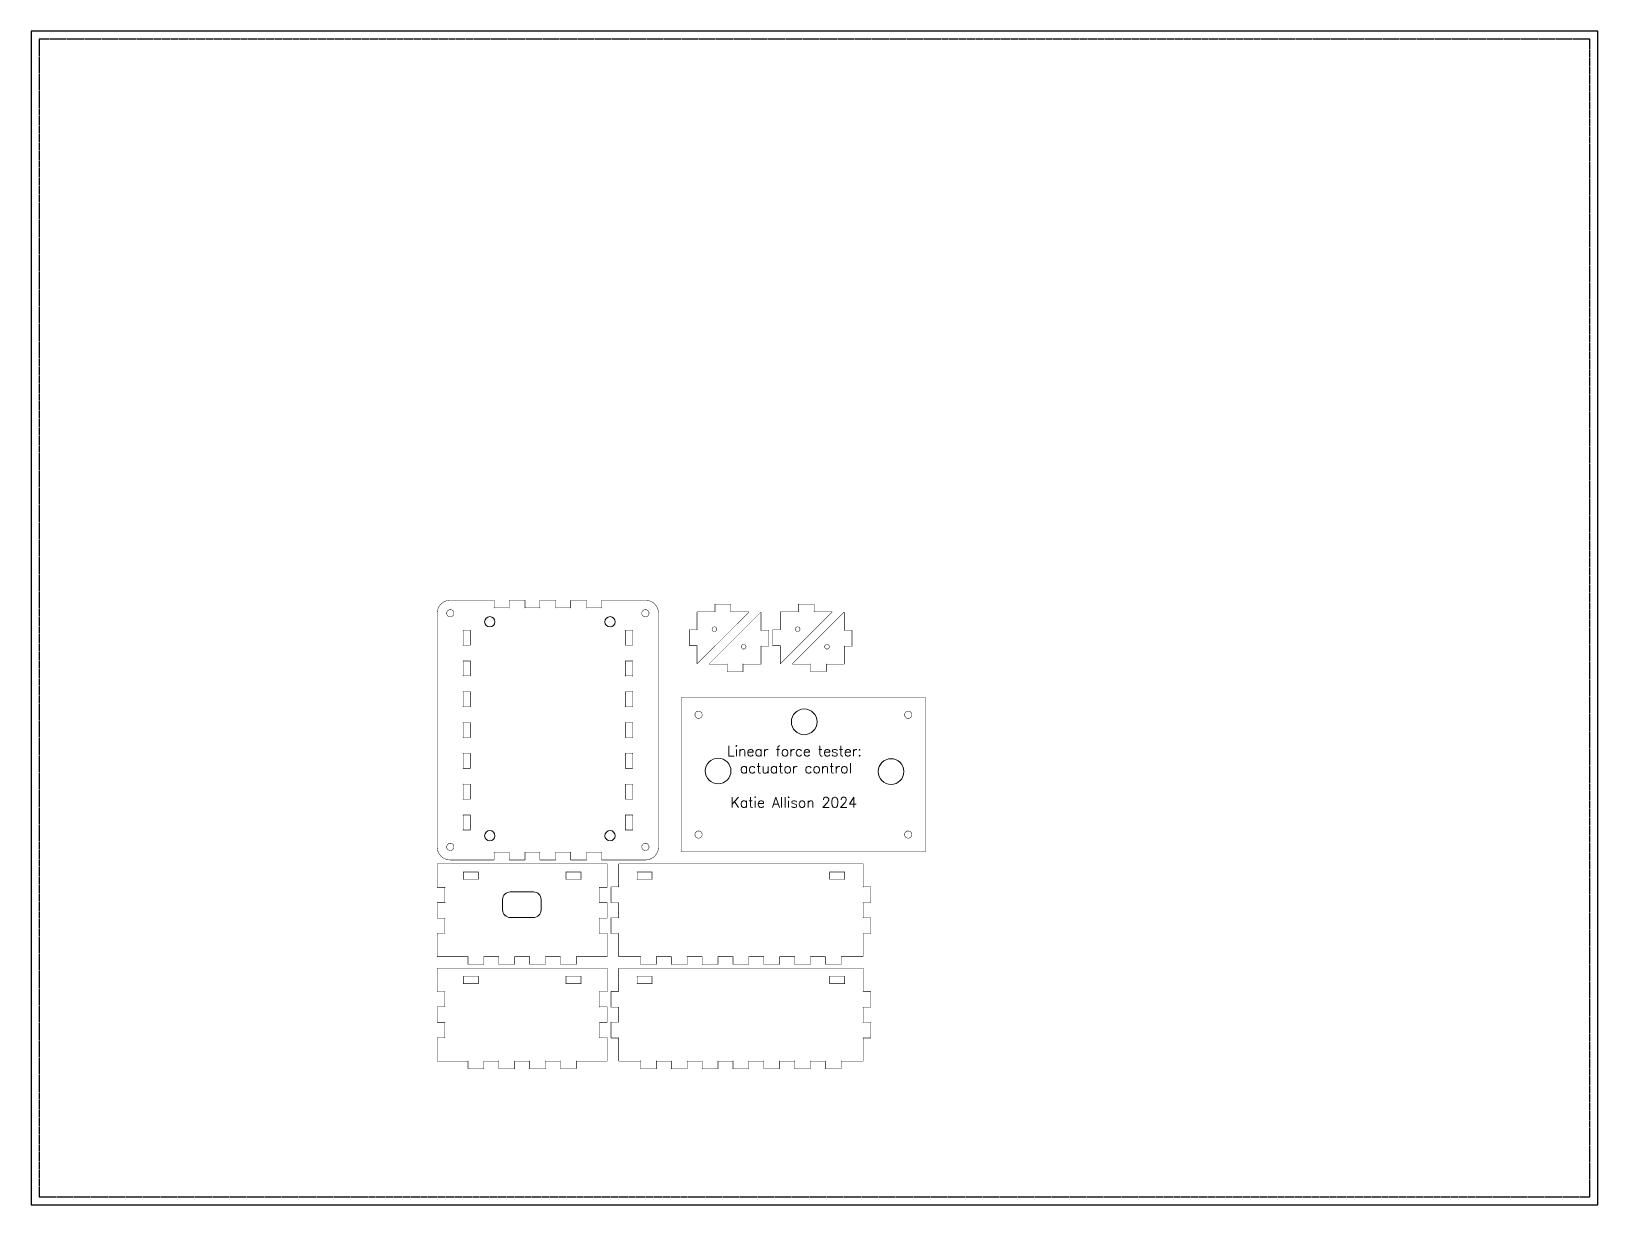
# Model space of a CAD drawing. Header units: millimetres. Extents: x 0 to 610, y 0 to 457.
import ezdxf

# ---------------------------------------------------------------- set-up
doc = ezdxf.new("R2010")
doc.units = ezdxf.units.MM
doc.header["$LTSCALE"] = 0.05
doc.linetypes.add('Dotted', pattern=[15, 12, -3])
doc.layers.get('0').update_dxf_attribs({"plot": 0})
doc.layers.add('CUT', color=1, linetype='Continuous', lineweight=0)
doc.layers.add('ETCH', color=5, linetype='Continuous', lineweight=0)
doc.styles.add('etch', font='simplex.shx', dxfattribs={"height": 1})

msp = doc.modelspace()

# ---------------------------------------------------------------- texts
at = {"layer": 'ETCH', "style": 'etch'}
for s, p in [('Linear force tester:', (270.97, 174.68)), ('actuator control', (275.93, 168.01)), ('Katie Allison 2024', (272.31, 154.68))]:
    msp.add_text(s, height=4, dxfattribs=at).set_placement(p)

# ---------------------------------------------------------------- blocks, each defined once
blk = doc.blocks.new('*U5')
at = {"layer": 'CUT'}
blk.add_circle((0, 0), 2, dxfattribs=at)
blk = doc.blocks.new('*U6')
at = {"layer": 'CUT', "color": 0, "linetype": 'ByBlock', "lineweight": -2, "transparency": 16777216}
for p in [(0, 83.32), (46.83, 83.32), (0, 0), (46.83, 0)]:
    blk.add_blockref('*U5', p, dxfattribs=at)

# ---------------------------------------------------------------- linework, layer by layer
msp.add_lwpolyline([(0, 0), (610, 0), (610, 457), (0, 457)], close=True)
at = {"linetype": 'Dotted'}
msp.add_lwpolyline([(3, 3), (607, 3), (607, 454), (3, 454)], close=True, dxfattribs=at)
at = {"layer": 'CUT'}
for points, format in [([(163.15, 134.26, 0.18, 0.18, 0), (171.15, 134.26, 0.18, 0.18, 0), (180.15, 134.26, 0.18, 0.18, 0), (180.17, 134.26, 0.18, 0.18, 0), (180.22, 134.29, 0.18, 0.18, 0), (180.24, 134.33, 0.18, 0.18, 0), (180.24, 134.35, 0.18, 0.18, 0), (180.24, 137.26, 0.18, 0.18, 0), (180.24, 137.27, 0.18, 0.18, 0), (180.23, 137.3, 0.18, 0.18, 0), (180.21, 137.29, 0.18, 0.18, 0), (180.2, 137.27, 0.18, 0.18, 0), (180.23, 137.26, 0.18, 0.18, 0), (180.24, 137.26, 0.18, 0.18, 0), (186.06, 137.26, 0.18, 0.18, 0), (186.07, 137.26, 0.18, 0.18, 0), (186.1, 137.27, 0.18, 0.18, 0), (186.1, 137.29, 0.18, 0.18, 0), (186.08, 137.3, 0.18, 0.18, 0), (186.06, 137.27, 0.18, 0.18, 0), (186.06, 137.26, 0.18, 0.18, 0), (186.06, 134.35, 0.18, 0.18, 0), (186.06, 134.33, 0.18, 0.18, 0), (186.09, 134.29, 0.18, 0.18, 0), (186.14, 134.26, 0.18, 0.18, 0), (186.15, 134.26, 0.18, 0.18, 0), (192.15, 134.26, 0.18, 0.18, 0), (192.17, 134.26, 0.18, 0.18, 0), (192.22, 134.29, 0.18, 0.18, 0), (192.24, 134.33, 0.18, 0.18, 0), (192.24, 134.35, 0.18, 0.18, 0), (192.24, 137.26, 0.18, 0.18, 0), (192.24, 137.27, 0.18, 0.18, 0), (192.23, 137.3, 0.18, 0.18, 0), (192.21, 137.29, 0.18, 0.18, 0), (192.2, 137.27, 0.18, 0.18, 0), (192.23, 137.26, 0.18, 0.18, 0), (192.24, 137.26, 0.18, 0.18, 0), (198.06, 137.26, 0.18, 0.18, 0), (198.07, 137.26, 0.18, 0.18, 0), (198.1, 137.27, 0.18, 0.18, 0), (198.1, 137.29, 0.18, 0.18, 0), (198.07, 137.3, 0.18, 0.18, 0), (198.06, 137.27, 0.18, 0.18, 0), (198.06, 137.26, 0.18, 0.18, 0), (198.06, 134.35, 0.18, 0.18, 0), (198.06, 134.33, 0.18, 0.18, 0), (198.09, 134.29, 0.18, 0.18, 0), (198.14, 134.26, 0.18, 0.18, 0), (198.15, 134.26, 0.18, 0.18, 0), (204.15, 134.26, 0.18, 0.18, 0), (204.17, 134.26, 0.18, 0.18, 0), (204.22, 134.29, 0.18, 0.18, 0), (204.24, 134.33, 0.18, 0.18, 0), (204.24, 134.35, 0.18, 0.18, 0), (204.24, 137.26, 0.18, 0.18, 0), (204.24, 137.27, 0.18, 0.18, 0), (204.23, 137.3, 0.18, 0.18, 0), (204.21, 137.29, 0.18, 0.18, 0), (204.2, 137.27, 0.18, 0.18, 0), (204.23, 137.26, 0.18, 0.18, 0), (204.24, 137.26, 0.18, 0.18, 0), (210.06, 137.26, 0.18, 0.18, 0), (210.07, 137.26, 0.18, 0.18, 0), (210.1, 137.27, 0.18, 0.18, 0), (210.1, 137.29, 0.18, 0.18, 0), (210.07, 137.3, 0.18, 0.18, 0), (210.06, 137.27, 0.18, 0.18, 0), (210.06, 137.26, 0.18, 0.18, 0), (210.06, 134.35, 0.18, 0.18, 0), (210.06, 134.33, 0.18, 0.18, 0), (210.09, 134.29, 0.18, 0.18, 0), (210.14, 134.26, 0.18, 0.18, 0), (210.15, 134.26, 0.18, 0.18, 0), (216.15, 134.26, 0.18, 0.18, 0), (216.17, 134.26, 0.18, 0.18, 0), (216.22, 134.29, 0.18, 0.18, 0), (216.24, 134.33, 0.18, 0.18, 0), (216.24, 134.35, 0.18, 0.18, 0), (216.24, 137.26, 0.18, 0.18, 0), (216.24, 137.27, 0.18, 0.18, 0), (216.23, 137.3, 0.18, 0.18, 0), (216.21, 137.29, 0.18, 0.18, 0), (216.2, 137.27, 0.18, 0.18, 0), (216.23, 137.26, 0.18, 0.18, 0), (216.24, 137.26, 0.18, 0.18, 0), (222.06, 137.26, 0.18, 0.18, 0), (222.07, 137.26, 0.18, 0.18, 0), (222.1, 137.27, 0.18, 0.18, 0), (222.1, 137.29, 0.18, 0.18, 0), (222.08, 137.3, 0.18, 0.18, 0), (222.06, 137.27, 0.18, 0.18, 0), (222.06, 137.26, 0.18, 0.18, 0), (222.06, 134.35, 0.18, 0.18, 0), (222.06, 134.33, 0.18, 0.18, 0), (222.09, 134.29, 0.18, 0.18, 0), (222.14, 134.26, 0.18, 0.18, 0), (222.15, 134.26, 0.18, 0.18, 0), (231.15, 134.26, 0.18, 0.18, 0), (239.15, 134.26, 0.18, 0.18, 0), (239.32, 134.26, 0.18, 0.18, 0), (239.82, 134.3, 0.18, 0.18, 0), (240.47, 134.43, 0.18, 0.18, 0), (241.1, 134.65, 0.18, 0.18, 0), (241.55, 134.86, 0.18, 0.18, 0), (241.7, 134.94, 0.18, 0.18, 0), (241.84, 135.03, 0.18, 0.18, 0), (242.25, 135.31, 0.18, 0.18, 0), (242.75, 135.75, 0.18, 0.18, 0), (243.19, 136.25, 0.18, 0.18, 0), (243.48, 136.66, 0.18, 0.18, 0), (243.56, 136.81, 0.18, 0.18, 0), (243.64, 136.95, 0.18, 0.18, 0), (243.86, 137.4, 0.18, 0.18, 0), (244.07, 138.03, 0.18, 0.18, 0), (244.2, 138.69, 0.18, 0.18, 0), (244.24, 139.19, 0.18, 0.18, 0), (244.24, 139.35, 0.18, 0.18, 0), (244.24, 230.35, 0.18, 0.18, 0), (244.24, 230.52, 0.18, 0.18, 0), (244.2, 231.02, 0.18, 0.18, 0), (244.07, 231.67, 0.18, 0.18, 0), (243.86, 232.3, 0.18, 0.18, 0), (243.64, 232.75, 0.18, 0.18, 0), (243.56, 232.9, 0.18, 0.18, 0), (243.48, 233.04, 0.18, 0.18, 0), (243.19, 233.45, 0.18, 0.18, 0), (242.75, 233.95, 0.18, 0.18, 0), (242.25, 234.39, 0.18, 0.18, 0), (241.84, 234.68, 0.18, 0.18, 0), (241.7, 234.76, 0.18, 0.18, 0), (241.55, 234.84, 0.18, 0.18, 0), (241.1, 235.05, 0.18, 0.18, 0), (240.47, 235.27, 0.18, 0.18, 0), (239.82, 235.4, 0.18, 0.18, 0), (239.32, 235.44, 0.18, 0.18, 0), (239.15, 235.44, 0.18, 0.18, 0), (231.15, 235.44, 0.18, 0.18, 0), (222.15, 235.44, 0.18, 0.18, 0), (222.14, 235.44, 0.18, 0.18, 0), (222.09, 235.41, 0.18, 0.18, 0), (222.06, 235.37, 0.18, 0.18, 0), (222.06, 235.35, 0.18, 0.18, 0), (222.06, 232.44, 0.18, 0.18, 0), (222.06, 232.43, 0.18, 0.18, 0), (222.08, 232.4, 0.18, 0.18, 0), (222.1, 232.41, 0.18, 0.18, 0), (222.1, 232.43, 0.18, 0.18, 0), (222.07, 232.44, 0.18, 0.18, 0), (222.06, 232.44, 0.18, 0.18, 0), (216.24, 232.44, 0.18, 0.18, 0), (216.23, 232.44, 0.18, 0.18, 0), (216.2, 232.43, 0.18, 0.18, 0), (216.21, 232.41, 0.18, 0.18, 0), (216.23, 232.4, 0.18, 0.18, 0), (216.24, 232.43, 0.18, 0.18, 0), (216.24, 232.44, 0.18, 0.18, 0), (216.24, 235.35, 0.18, 0.18, 0), (216.24, 235.37, 0.18, 0.18, 0), (216.22, 235.41, 0.18, 0.18, 0), (216.17, 235.44, 0.18, 0.18, 0), (216.15, 235.44, 0.18, 0.18, 0), (210.15, 235.44, 0.18, 0.18, 0), (210.14, 235.44, 0.18, 0.18, 0), (210.09, 235.41, 0.18, 0.18, 0), (210.06, 235.37, 0.18, 0.18, 0), (210.06, 235.35, 0.18, 0.18, 0), (210.06, 232.44, 0.18, 0.18, 0), (210.06, 232.43, 0.18, 0.18, 0), (210.07, 232.4, 0.18, 0.18, 0), (210.1, 232.41, 0.18, 0.18, 0), (210.1, 232.43, 0.18, 0.18, 0), (210.07, 232.44, 0.18, 0.18, 0), (210.06, 232.44, 0.18, 0.18, 0), (204.24, 232.44, 0.18, 0.18, 0), (204.23, 232.44, 0.18, 0.18, 0), (204.2, 232.43, 0.18, 0.18, 0), (204.21, 232.41, 0.18, 0.18, 0), (204.23, 232.4, 0.18, 0.18, 0), (204.24, 232.43, 0.18, 0.18, 0), (204.24, 232.44, 0.18, 0.18, 0), (204.24, 235.35, 0.18, 0.18, 0), (204.24, 235.37, 0.18, 0.18, 0), (204.22, 235.41, 0.18, 0.18, 0), (204.17, 235.44, 0.18, 0.18, 0), (204.15, 235.44, 0.18, 0.18, 0), (198.15, 235.44, 0.18, 0.18, 0), (198.14, 235.44, 0.18, 0.18, 0), (198.09, 235.41, 0.18, 0.18, 0), (198.06, 235.37, 0.18, 0.18, 0), (198.06, 235.35, 0.18, 0.18, 0), (198.06, 232.44, 0.18, 0.18, 0), (198.06, 232.43, 0.18, 0.18, 0), (198.07, 232.4, 0.18, 0.18, 0), (198.1, 232.41, 0.18, 0.18, 0), (198.1, 232.43, 0.18, 0.18, 0), (198.07, 232.44, 0.18, 0.18, 0), (198.06, 232.44, 0.18, 0.18, 0), (192.24, 232.44, 0.18, 0.18, 0), (192.23, 232.44, 0.18, 0.18, 0), (192.2, 232.43, 0.18, 0.18, 0), (192.21, 232.41, 0.18, 0.18, 0), (192.23, 232.4, 0.18, 0.18, 0), (192.24, 232.43, 0.18, 0.18, 0), (192.24, 232.44, 0.18, 0.18, 0), (192.24, 235.35, 0.18, 0.18, 0), (192.24, 235.37, 0.18, 0.18, 0), (192.22, 235.41, 0.18, 0.18, 0), (192.17, 235.44, 0.18, 0.18, 0), (192.15, 235.44, 0.18, 0.18, 0), (186.15, 235.44, 0.18, 0.18, 0), (186.14, 235.44, 0.18, 0.18, 0), (186.09, 235.41, 0.18, 0.18, 0), (186.06, 235.37, 0.18, 0.18, 0), (186.06, 235.35, 0.18, 0.18, 0), (186.06, 232.44, 0.18, 0.18, 0), (186.06, 232.43, 0.18, 0.18, 0), (186.08, 232.4, 0.18, 0.18, 0), (186.1, 232.41, 0.18, 0.18, 0), (186.1, 232.43, 0.18, 0.18, 0), (186.07, 232.44, 0.18, 0.18, 0), (186.06, 232.44, 0.18, 0.18, 0), (180.24, 232.44, 0.18, 0.18, 0), (180.23, 232.44, 0.18, 0.18, 0), (180.2, 232.43, 0.18, 0.18, 0), (180.21, 232.41, 0.18, 0.18, 0), (180.23, 232.4, 0.18, 0.18, 0), (180.24, 232.43, 0.18, 0.18, 0), (180.24, 232.44, 0.18, 0.18, 0), (180.24, 235.35, 0.18, 0.18, 0), (180.24, 235.37, 0.18, 0.18, 0), (180.22, 235.41, 0.18, 0.18, 0), (180.17, 235.44, 0.18, 0.18, 0), (180.15, 235.44, 0.18, 0.18, 0), (171.15, 235.44, 0.18, 0.18, 0), (163.15, 235.44, 0.18, 0.18, 0), (162.99, 235.44, 0.18, 0.18, 0), (162.49, 235.4, 0.18, 0.18, 0), (161.83, 235.27, 0.18, 0.18, 0), (161.21, 235.05, 0.18, 0.18, 0), (160.75, 234.84, 0.18, 0.18, 0), (160.61, 234.76, 0.18, 0.18, 0), (160.46, 234.68, 0.18, 0.18, 0), (160.05, 234.39, 0.18, 0.18, 0), (159.55, 233.95, 0.18, 0.18, 0), (159.11, 233.45, 0.18, 0.18, 0), (158.83, 233.04, 0.18, 0.18, 0), (158.74, 232.9, 0.18, 0.18, 0), (158.66, 232.75, 0.18, 0.18, 0), (158.45, 232.3, 0.18, 0.18, 0), (158.24, 231.67, 0.18, 0.18, 0), (158.11, 231.02, 0.18, 0.18, 0), (158.06, 230.52, 0.18, 0.18, 0), (158.06, 230.35, 0.18, 0.18, 0), (158.06, 139.35, 0.18, 0.18, 0), (158.06, 139.19, 0.18, 0.18, 0), (158.11, 138.69, 0.18, 0.18, 0), (158.24, 138.03, 0.18, 0.18, 0), (158.45, 137.4, 0.18, 0.18, 0), (158.66, 136.95, 0.18, 0.18, 0), (158.74, 136.81, 0.18, 0.18, 0), (158.83, 136.66, 0.18, 0.18, 0), (159.11, 136.25, 0.18, 0.18, 0), (159.55, 135.75, 0.18, 0.18, 0), (160.05, 135.31, 0.18, 0.18, 0), (160.46, 135.03, 0.18, 0.18, 0), (160.61, 134.94, 0.18, 0.18, 0), (160.75, 134.86, 0.18, 0.18, 0), (161.21, 134.65, 0.18, 0.18, 0), (161.83, 134.43, 0.18, 0.18, 0), (162.49, 134.3, 0.18, 0.18, 0), (162.99, 134.26, 0.18, 0.18, 0), (163.15, 134.26, 0.18, 0.18, 0)], "xyseb"), ([(163.15, 228.94, 0.18, 0.18, 0), (163.05, 228.94, 0.18, 0.18, 0), (162.75, 229, 0.18, 0.18, 0), (162.45, 229.13, 0.18, 0.18, 0), (162.39, 229.16, 0.18, 0.18, 0), (162.33, 229.2, 0.18, 0.18, 0), (162.09, 229.43, 0.18, 0.18, 0), (161.9, 229.7, 0.18, 0.18, 0), (161.87, 229.77, 0.18, 0.18, 0), (161.84, 229.83, 0.18, 0.18, 0), (161.76, 230.15, 0.18, 0.18, 0), (161.75, 230.48, 0.18, 0.18, 0), (161.76, 230.55, 0.18, 0.18, 0), (161.77, 230.62, 0.18, 0.18, 0), (161.87, 230.94, 0.18, 0.18, 0), (162.04, 231.22, 0.18, 0.18, 0), (162.09, 231.27, 0.18, 0.18, 0), (162.13, 231.33, 0.18, 0.18, 0), (162.39, 231.54, 0.18, 0.18, 0), (162.69, 231.68, 0.18, 0.18, 0), (162.76, 231.7, 0.18, 0.18, 0), (162.82, 231.72, 0.18, 0.18, 0), (163.15, 231.76, 0.18, 0.18, 0), (163.48, 231.72, 0.18, 0.18, 0), (163.55, 231.7, 0.18, 0.18, 0), (163.62, 231.68, 0.18, 0.18, 0), (163.91, 231.54, 0.18, 0.18, 0), (164.17, 231.33, 0.18, 0.18, 0), (164.22, 231.27, 0.18, 0.18, 0), (164.26, 231.22, 0.18, 0.18, 0), (164.44, 230.94, 0.18, 0.18, 0), (164.54, 230.62, 0.18, 0.18, 0), (164.55, 230.55, 0.18, 0.18, 0), (164.56, 230.48, 0.18, 0.18, 0), (164.55, 230.15, 0.18, 0.18, 0), (164.46, 229.83, 0.18, 0.18, 0), (164.44, 229.77, 0.18, 0.18, 0), (164.41, 229.7, 0.18, 0.18, 0), (164.22, 229.43, 0.18, 0.18, 0), (163.97, 229.2, 0.18, 0.18, 0), (163.92, 229.16, 0.18, 0.18, 0), (163.86, 229.13, 0.18, 0.18, 0), (163.55, 229, 0.18, 0.18, 0), (163.25, 228.94, 0.18, 0.18, 0), (163.15, 228.94, 0.18, 0.18, 0)], "xyseb"), ([(237.74, 230.35, 0.18, 0.18, 0), (237.74, 230.45, 0.18, 0.18, 0), (237.8, 230.75, 0.18, 0.18, 0), (237.93, 231.06, 0.18, 0.18, 0), (237.97, 231.11, 0.18, 0.18, 0), (238, 231.17, 0.18, 0.18, 0), (238.23, 231.42, 0.18, 0.18, 0), (238.5, 231.6, 0.18, 0.18, 0), (238.57, 231.63, 0.18, 0.18, 0), (238.63, 231.66, 0.18, 0.18, 0), (238.95, 231.75, 0.18, 0.18, 0), (239.29, 231.76, 0.18, 0.18, 0), (239.35, 231.75, 0.18, 0.18, 0), (239.42, 231.74, 0.18, 0.18, 0), (239.74, 231.63, 0.18, 0.18, 0), (240.02, 231.46, 0.18, 0.18, 0), (240.08, 231.42, 0.18, 0.18, 0), (240.13, 231.37, 0.18, 0.18, 0), (240.34, 231.11, 0.18, 0.18, 0), (240.49, 230.81, 0.18, 0.18, 0), (240.51, 230.75, 0.18, 0.18, 0), (240.52, 230.68, 0.18, 0.18, 0), (240.56, 230.35, 0.18, 0.18, 0), (240.52, 230.02, 0.18, 0.18, 0), (240.51, 229.95, 0.18, 0.18, 0), (240.49, 229.89, 0.18, 0.18, 0), (240.34, 229.59, 0.18, 0.18, 0), (240.13, 229.33, 0.18, 0.18, 0), (240.08, 229.28, 0.18, 0.18, 0), (240.02, 229.24, 0.18, 0.18, 0), (239.74, 229.07, 0.18, 0.18, 0), (239.42, 228.96, 0.18, 0.18, 0), (239.35, 228.95, 0.18, 0.18, 0), (239.29, 228.95, 0.18, 0.18, 0), (238.95, 228.95, 0.18, 0.18, 0), (238.63, 229.04, 0.18, 0.18, 0), (238.57, 229.07, 0.18, 0.18, 0), (238.5, 229.1, 0.18, 0.18, 0), (238.23, 229.29, 0.18, 0.18, 0), (238, 229.53, 0.18, 0.18, 0), (237.97, 229.59, 0.18, 0.18, 0), (237.93, 229.65, 0.18, 0.18, 0), (237.8, 229.95, 0.18, 0.18, 0), (237.74, 230.25, 0.18, 0.18, 0), (237.74, 230.35, 0.18, 0.18, 0)], "xyseb"), ([(279.34, 230.91, 0.18, 0.18, 0), (272.43, 230.91, 0.18, 0.18, 0), (272.42, 230.91, 0.18, 0.18, 0), (272.39, 230.89, 0.18, 0.18, 0), (272.4, 230.87, 0.18, 0.18, 0), (272.42, 230.87, 0.18, 0.18, 0), (272.43, 230.9, 0.18, 0.18, 0), (272.43, 230.91, 0.18, 0.18, 0), (272.43, 233.82, 0.18, 0.18, 0), (272.43, 233.83, 0.18, 0.18, 0), (272.41, 233.88, 0.18, 0.18, 0), (272.36, 233.91, 0.18, 0.18, 0), (272.34, 233.91, 0.18, 0.18, 0), (266.34, 233.91, 0.18, 0.18, 0), (266.33, 233.91, 0.18, 0.18, 0), (266.28, 233.88, 0.18, 0.18, 0), (266.25, 233.83, 0.18, 0.18, 0), (266.25, 233.82, 0.18, 0.18, 0), (266.25, 230.91, 0.18, 0.18, 0), (266.25, 230.9, 0.18, 0.18, 0), (266.26, 230.87, 0.18, 0.18, 0), (266.28, 230.87, 0.18, 0.18, 0), (266.29, 230.89, 0.18, 0.18, 0), (266.26, 230.91, 0.18, 0.18, 0), (266.25, 230.91, 0.18, 0.18, 0), (259.34, 230.91, 0.18, 0.18, 0), (259.33, 230.91, 0.18, 0.18, 0), (259.28, 230.88, 0.18, 0.18, 0), (259.25, 230.83, 0.18, 0.18, 0), (259.25, 230.82, 0.18, 0.18, 0), (259.25, 223.91, 0.18, 0.18, 0), (259.25, 223.9, 0.18, 0.18, 0), (259.26, 223.87, 0.18, 0.18, 0), (259.29, 223.88, 0.18, 0.18, 0), (259.29, 223.9, 0.18, 0.18, 0), (259.26, 223.91, 0.18, 0.18, 0), (259.25, 223.91, 0.18, 0.18, 0), (256.34, 223.91, 0.18, 0.18, 0), (256.33, 223.91, 0.18, 0.18, 0), (256.28, 223.88, 0.18, 0.18, 0), (256.25, 223.83, 0.18, 0.18, 0), (256.25, 223.82, 0.18, 0.18, 0), (256.25, 217.82, 0.18, 0.18, 0), (256.25, 217.8, 0.18, 0.18, 0), (256.28, 217.75, 0.18, 0.18, 0), (256.33, 217.73, 0.18, 0.18, 0), (256.34, 217.73, 0.18, 0.18, 0), (259.25, 217.73, 0.18, 0.18, 0), (259.26, 217.73, 0.18, 0.18, 0), (259.29, 217.74, 0.18, 0.18, 0), (259.29, 217.76, 0.18, 0.18, 0), (259.26, 217.77, 0.18, 0.18, 0), (259.25, 217.74, 0.18, 0.18, 0), (259.25, 217.73, 0.18, 0.18, 0), (259.25, 210.82, 0.18, 0.18, 0), (259.25, 210.8, 0.18, 0.18, 0), (259.28, 210.75, 0.18, 0.18, 0), (259.33, 210.73, 0.18, 0.18, 0), (259.34, 210.73, 0.18, 0.18, 0), (259.36, 210.73, 0.18, 0.18, 0), (259.4, 210.75, 0.18, 0.18, 0), (259.4, 210.75, 0.18, 0.18, 0), (279.41, 230.75, 0.18, 0.18, 0), (279.41, 230.76, 0.18, 0.18, 0), (279.43, 230.8, 0.18, 0.18, 0), (279.43, 230.82, 0.18, 0.18, 0), (279.43, 230.83, 0.18, 0.18, 0), (279.4, 230.88, 0.18, 0.18, 0), (279.36, 230.91, 0.18, 0.18, 0), (279.34, 230.91, 0.18, 0.18, 0)], "xyseb"), ([(311.77, 230.91, 0.18, 0.18, 0), (304.86, 230.91, 0.18, 0.18, 0), (304.85, 230.91, 0.18, 0.18, 0), (304.83, 230.89, 0.18, 0.18, 0), (304.83, 230.87, 0.18, 0.18, 0), (304.85, 230.87, 0.18, 0.18, 0), (304.86, 230.9, 0.18, 0.18, 0), (304.86, 230.91, 0.18, 0.18, 0), (304.86, 233.82, 0.18, 0.18, 0), (304.86, 233.83, 0.18, 0.18, 0), (304.84, 233.88, 0.18, 0.18, 0), (304.79, 233.91, 0.18, 0.18, 0), (304.77, 233.91, 0.18, 0.18, 0), (298.77, 233.91, 0.18, 0.18, 0), (298.76, 233.91, 0.18, 0.18, 0), (298.71, 233.88, 0.18, 0.18, 0), (298.68, 233.83, 0.18, 0.18, 0), (298.68, 233.82, 0.18, 0.18, 0), (298.68, 230.91, 0.18, 0.18, 0), (298.68, 230.9, 0.18, 0.18, 0), (298.7, 230.87, 0.18, 0.18, 0), (298.72, 230.87, 0.18, 0.18, 0), (298.72, 230.89, 0.18, 0.18, 0), (298.69, 230.91, 0.18, 0.18, 0), (298.68, 230.91, 0.18, 0.18, 0), (291.77, 230.91, 0.18, 0.18, 0), (291.76, 230.91, 0.18, 0.18, 0), (291.71, 230.88, 0.18, 0.18, 0), (291.68, 230.83, 0.18, 0.18, 0), (291.68, 230.82, 0.18, 0.18, 0), (291.68, 223.91, 0.18, 0.18, 0), (291.68, 223.9, 0.18, 0.18, 0), (291.69, 223.87, 0.18, 0.18, 0), (291.72, 223.88, 0.18, 0.18, 0), (291.72, 223.9, 0.18, 0.18, 0), (291.69, 223.91, 0.18, 0.18, 0), (291.68, 223.91, 0.18, 0.18, 0), (288.77, 223.91, 0.18, 0.18, 0), (288.76, 223.91, 0.18, 0.18, 0), (288.71, 223.88, 0.18, 0.18, 0), (288.68, 223.83, 0.18, 0.18, 0), (288.68, 223.82, 0.18, 0.18, 0), (288.68, 217.82, 0.18, 0.18, 0), (288.68, 217.8, 0.18, 0.18, 0), (288.71, 217.75, 0.18, 0.18, 0), (288.76, 217.73, 0.18, 0.18, 0), (288.77, 217.73, 0.18, 0.18, 0), (291.68, 217.73, 0.18, 0.18, 0), (291.69, 217.73, 0.18, 0.18, 0), (291.72, 217.74, 0.18, 0.18, 0), (291.72, 217.76, 0.18, 0.18, 0), (291.69, 217.77, 0.18, 0.18, 0), (291.68, 217.74, 0.18, 0.18, 0), (291.68, 217.73, 0.18, 0.18, 0), (291.68, 210.82, 0.18, 0.18, 0), (291.68, 210.8, 0.18, 0.18, 0), (291.71, 210.75, 0.18, 0.18, 0), (291.76, 210.73, 0.18, 0.18, 0), (291.77, 210.73, 0.18, 0.18, 0), (291.79, 210.73, 0.18, 0.18, 0), (291.83, 210.75, 0.18, 0.18, 0), (291.84, 210.75, 0.18, 0.18, 0), (311.84, 230.75, 0.18, 0.18, 0), (311.84, 230.76, 0.18, 0.18, 0), (311.86, 230.8, 0.18, 0.18, 0), (311.86, 230.82, 0.18, 0.18, 0), (311.86, 230.83, 0.18, 0.18, 0), (311.84, 230.88, 0.18, 0.18, 0), (311.79, 230.91, 0.18, 0.18, 0), (311.77, 230.91, 0.18, 0.18, 0)], "xyseb"), ([(264.09, 210.55, 0.18, 0.18, 0), (271, 210.55, 0.18, 0.18, 0), (271.01, 210.55, 0.18, 0.18, 0), (271.04, 210.56, 0.18, 0.18, 0), (271.04, 210.58, 0.18, 0.18, 0), (271.01, 210.59, 0.18, 0.18, 0), (271, 210.56, 0.18, 0.18, 0), (271, 210.55, 0.18, 0.18, 0), (271, 207.64, 0.18, 0.18, 0), (271, 207.62, 0.18, 0.18, 0), (271.03, 207.57, 0.18, 0.18, 0), (271.08, 207.55, 0.18, 0.18, 0), (271.09, 207.55, 0.18, 0.18, 0), (277.09, 207.55, 0.18, 0.18, 0), (277.11, 207.55, 0.18, 0.18, 0), (277.16, 207.57, 0.18, 0.18, 0), (277.18, 207.62, 0.18, 0.18, 0), (277.18, 207.64, 0.18, 0.18, 0), (277.18, 210.55, 0.18, 0.18, 0), (277.18, 210.56, 0.18, 0.18, 0), (277.17, 210.59, 0.18, 0.18, 0), (277.15, 210.58, 0.18, 0.18, 0), (277.14, 210.56, 0.18, 0.18, 0), (277.17, 210.55, 0.18, 0.18, 0), (277.18, 210.55, 0.18, 0.18, 0), (284.09, 210.55, 0.18, 0.18, 0), (284.11, 210.55, 0.18, 0.18, 0), (284.16, 210.57, 0.18, 0.18, 0), (284.18, 210.62, 0.18, 0.18, 0), (284.18, 210.64, 0.18, 0.18, 0), (284.18, 217.55, 0.18, 0.18, 0), (284.18, 217.56, 0.18, 0.18, 0), (284.17, 217.59, 0.18, 0.18, 0), (284.15, 217.58, 0.18, 0.18, 0), (284.14, 217.56, 0.18, 0.18, 0), (284.17, 217.55, 0.18, 0.18, 0), (284.18, 217.55, 0.18, 0.18, 0), (287.09, 217.55, 0.18, 0.18, 0), (287.11, 217.55, 0.18, 0.18, 0), (287.16, 217.57, 0.18, 0.18, 0), (287.18, 217.62, 0.18, 0.18, 0), (287.18, 217.64, 0.18, 0.18, 0), (287.18, 223.64, 0.18, 0.18, 0), (287.18, 223.65, 0.18, 0.18, 0), (287.16, 223.7, 0.18, 0.18, 0), (287.11, 223.73, 0.18, 0.18, 0), (287.09, 223.73, 0.18, 0.18, 0), (284.18, 223.73, 0.18, 0.18, 0), (284.17, 223.73, 0.18, 0.18, 0), (284.14, 223.72, 0.18, 0.18, 0), (284.15, 223.69, 0.18, 0.18, 0), (284.17, 223.69, 0.18, 0.18, 0), (284.18, 223.72, 0.18, 0.18, 0), (284.18, 223.73, 0.18, 0.18, 0), (284.18, 230.64, 0.18, 0.18, 0), (284.18, 230.65, 0.18, 0.18, 0), (284.16, 230.7, 0.18, 0.18, 0), (284.11, 230.73, 0.18, 0.18, 0), (284.09, 230.73, 0.18, 0.18, 0), (284.08, 230.73, 0.18, 0.18, 0), (284.03, 230.71, 0.18, 0.18, 0), (284.03, 230.7, 0.18, 0.18, 0), (264.03, 210.7, 0.18, 0.18, 0), (264.03, 210.7, 0.18, 0.18, 0), (264, 210.65, 0.18, 0.18, 0), (264, 210.64, 0.18, 0.18, 0), (264, 210.62, 0.18, 0.18, 0), (264.03, 210.57, 0.18, 0.18, 0), (264.08, 210.55, 0.18, 0.18, 0), (264.09, 210.55, 0.18, 0.18, 0)], "xyseb"), ([(296.53, 210.55, 0.18, 0.18, 0), (303.43, 210.55, 0.18, 0.18, 0), (303.44, 210.55, 0.18, 0.18, 0), (303.47, 210.56, 0.18, 0.18, 0), (303.47, 210.58, 0.18, 0.18, 0), (303.45, 210.59, 0.18, 0.18, 0), (303.43, 210.56, 0.18, 0.18, 0), (303.43, 210.55, 0.18, 0.18, 0), (303.43, 207.64, 0.18, 0.18, 0), (303.43, 207.62, 0.18, 0.18, 0), (303.46, 207.57, 0.18, 0.18, 0), (303.51, 207.55, 0.18, 0.18, 0), (303.53, 207.55, 0.18, 0.18, 0), (309.53, 207.55, 0.18, 0.18, 0), (309.54, 207.55, 0.18, 0.18, 0), (309.59, 207.57, 0.18, 0.18, 0), (309.62, 207.62, 0.18, 0.18, 0), (309.62, 207.64, 0.18, 0.18, 0), (309.62, 210.55, 0.18, 0.18, 0), (309.62, 210.56, 0.18, 0.18, 0), (309.6, 210.59, 0.18, 0.18, 0), (309.58, 210.58, 0.18, 0.18, 0), (309.58, 210.56, 0.18, 0.18, 0), (309.61, 210.55, 0.18, 0.18, 0), (309.62, 210.55, 0.18, 0.18, 0), (316.52, 210.55, 0.18, 0.18, 0), (316.54, 210.55, 0.18, 0.18, 0), (316.59, 210.57, 0.18, 0.18, 0), (316.62, 210.62, 0.18, 0.18, 0), (316.62, 210.64, 0.18, 0.18, 0), (316.62, 217.55, 0.18, 0.18, 0), (316.62, 217.56, 0.18, 0.18, 0), (316.6, 217.59, 0.18, 0.18, 0), (316.58, 217.58, 0.18, 0.18, 0), (316.58, 217.56, 0.18, 0.18, 0), (316.61, 217.55, 0.18, 0.18, 0), (316.62, 217.55, 0.18, 0.18, 0), (319.52, 217.55, 0.18, 0.18, 0), (319.54, 217.55, 0.18, 0.18, 0), (319.59, 217.57, 0.18, 0.18, 0), (319.62, 217.62, 0.18, 0.18, 0), (319.62, 217.64, 0.18, 0.18, 0), (319.62, 223.64, 0.18, 0.18, 0), (319.62, 223.65, 0.18, 0.18, 0), (319.59, 223.7, 0.18, 0.18, 0), (319.54, 223.73, 0.18, 0.18, 0), (319.52, 223.73, 0.18, 0.18, 0), (316.62, 223.73, 0.18, 0.18, 0), (316.61, 223.73, 0.18, 0.18, 0), (316.58, 223.72, 0.18, 0.18, 0), (316.58, 223.69, 0.18, 0.18, 0), (316.6, 223.69, 0.18, 0.18, 0), (316.62, 223.72, 0.18, 0.18, 0), (316.62, 223.73, 0.18, 0.18, 0), (316.62, 230.64, 0.18, 0.18, 0), (316.62, 230.65, 0.18, 0.18, 0), (316.59, 230.7, 0.18, 0.18, 0), (316.54, 230.73, 0.18, 0.18, 0), (316.52, 230.73, 0.18, 0.18, 0), (316.51, 230.73, 0.18, 0.18, 0), (316.47, 230.71, 0.18, 0.18, 0), (316.46, 230.7, 0.18, 0.18, 0), (296.46, 210.7, 0.18, 0.18, 0), (296.46, 210.7, 0.18, 0.18, 0), (296.44, 210.65, 0.18, 0.18, 0), (296.44, 210.64, 0.18, 0.18, 0), (296.44, 210.62, 0.18, 0.18, 0), (296.46, 210.57, 0.18, 0.18, 0), (296.51, 210.55, 0.18, 0.18, 0), (296.53, 210.55, 0.18, 0.18, 0)], "xyseb"), ([(168.15, 220.85, 0.18, 0.18, 0), (168.15, 223.76, 0.18, 0.18, 0), (168.15, 223.77, 0.18, 0.18, 0), (168.14, 223.8, 0.18, 0.18, 0), (168.12, 223.8, 0.18, 0.18, 0), (168.11, 223.77, 0.18, 0.18, 0), (168.14, 223.76, 0.18, 0.18, 0), (168.15, 223.76, 0.18, 0.18, 0), (170.97, 223.76, 0.18, 0.18, 0), (170.98, 223.76, 0.18, 0.18, 0), (171.01, 223.77, 0.18, 0.18, 0), (171.01, 223.8, 0.18, 0.18, 0), (170.99, 223.8, 0.18, 0.18, 0), (170.97, 223.77, 0.18, 0.18, 0), (170.97, 223.76, 0.18, 0.18, 0), (170.97, 217.94, 0.18, 0.18, 0), (170.97, 217.93, 0.18, 0.18, 0), (170.99, 217.9, 0.18, 0.18, 0), (171.01, 217.91, 0.18, 0.18, 0), (171.01, 217.93, 0.18, 0.18, 0), (170.98, 217.94, 0.18, 0.18, 0), (170.97, 217.94, 0.18, 0.18, 0), (168.15, 217.94, 0.18, 0.18, 0), (168.14, 217.94, 0.18, 0.18, 0), (168.11, 217.93, 0.18, 0.18, 0), (168.12, 217.91, 0.18, 0.18, 0), (168.14, 217.9, 0.18, 0.18, 0), (168.15, 217.93, 0.18, 0.18, 0), (168.15, 217.94, 0.18, 0.18, 0), (168.15, 220.85, 0.18, 0.18, 0)], "xyseb"), ([(234.15, 220.85, 0.18, 0.18, 0), (234.15, 217.94, 0.18, 0.18, 0), (234.15, 217.93, 0.18, 0.18, 0), (234.17, 217.9, 0.18, 0.18, 0), (234.19, 217.91, 0.18, 0.18, 0), (234.19, 217.93, 0.18, 0.18, 0), (234.16, 217.94, 0.18, 0.18, 0), (234.15, 217.94, 0.18, 0.18, 0), (231.33, 217.94, 0.18, 0.18, 0), (231.32, 217.94, 0.18, 0.18, 0), (231.29, 217.93, 0.18, 0.18, 0), (231.3, 217.91, 0.18, 0.18, 0), (231.32, 217.9, 0.18, 0.18, 0), (231.33, 217.93, 0.18, 0.18, 0), (231.33, 217.94, 0.18, 0.18, 0), (231.33, 223.76, 0.18, 0.18, 0), (231.33, 223.77, 0.18, 0.18, 0), (231.32, 223.8, 0.18, 0.18, 0), (231.3, 223.8, 0.18, 0.18, 0), (231.29, 223.77, 0.18, 0.18, 0), (231.32, 223.76, 0.18, 0.18, 0), (231.33, 223.76, 0.18, 0.18, 0), (234.15, 223.76, 0.18, 0.18, 0), (234.16, 223.76, 0.18, 0.18, 0), (234.19, 223.77, 0.18, 0.18, 0), (234.19, 223.8, 0.18, 0.18, 0), (234.17, 223.8, 0.18, 0.18, 0), (234.15, 223.77, 0.18, 0.18, 0), (234.15, 223.76, 0.18, 0.18, 0), (234.15, 220.85, 0.18, 0.18, 0)], "xyseb"), ([(266.01, 223.24, 0.18, 0.18, 0), (265.94, 223.24, 0.18, 0.18, 0), (265.75, 223.28, 0.18, 0.18, 0), (265.55, 223.36, 0.18, 0.18, 0), (265.52, 223.39, 0.18, 0.18, 0), (265.48, 223.41, 0.18, 0.18, 0), (265.32, 223.56, 0.18, 0.18, 0), (265.2, 223.73, 0.18, 0.18, 0), (265.18, 223.77, 0.18, 0.18, 0), (265.16, 223.81, 0.18, 0.18, 0), (265.11, 224.02, 0.18, 0.18, 0), (265.1, 224.24, 0.18, 0.18, 0), (265.11, 224.28, 0.18, 0.18, 0), (265.11, 224.32, 0.18, 0.18, 0), (265.18, 224.53, 0.18, 0.18, 0), (265.29, 224.71, 0.18, 0.18, 0), (265.32, 224.75, 0.18, 0.18, 0), (265.35, 224.78, 0.18, 0.18, 0), (265.52, 224.92, 0.18, 0.18, 0), (265.71, 225.01, 0.18, 0.18, 0), (265.75, 225.02, 0.18, 0.18, 0), (265.79, 225.04, 0.18, 0.18, 0), (266.01, 225.06, 0.18, 0.18, 0), (266.22, 225.04, 0.18, 0.18, 0), (266.26, 225.02, 0.18, 0.18, 0), (266.31, 225.01, 0.18, 0.18, 0), (266.5, 224.92, 0.18, 0.18, 0), (266.67, 224.78, 0.18, 0.18, 0), (266.7, 224.75, 0.18, 0.18, 0), (266.72, 224.71, 0.18, 0.18, 0), (266.84, 224.53, 0.18, 0.18, 0), (266.9, 224.32, 0.18, 0.18, 0), (266.91, 224.28, 0.18, 0.18, 0), (266.91, 224.24, 0.18, 0.18, 0), (266.91, 224.02, 0.18, 0.18, 0), (266.85, 223.81, 0.18, 0.18, 0), (266.84, 223.77, 0.18, 0.18, 0), (266.82, 223.73, 0.18, 0.18, 0), (266.69, 223.56, 0.18, 0.18, 0), (266.54, 223.41, 0.18, 0.18, 0), (266.5, 223.39, 0.18, 0.18, 0), (266.46, 223.36, 0.18, 0.18, 0), (266.26, 223.28, 0.18, 0.18, 0), (266.07, 223.24, 0.18, 0.18, 0), (266.01, 223.24, 0.18, 0.18, 0)], "xyseb"), ([(298.44, 223.24, 0.18, 0.18, 0), (298.38, 223.24, 0.18, 0.18, 0), (298.18, 223.28, 0.18, 0.18, 0), (297.98, 223.36, 0.18, 0.18, 0), (297.95, 223.39, 0.18, 0.18, 0), (297.91, 223.41, 0.18, 0.18, 0), (297.75, 223.56, 0.18, 0.18, 0), (297.63, 223.73, 0.18, 0.18, 0), (297.61, 223.77, 0.18, 0.18, 0), (297.59, 223.81, 0.18, 0.18, 0), (297.54, 224.02, 0.18, 0.18, 0), (297.53, 224.24, 0.18, 0.18, 0), (297.54, 224.28, 0.18, 0.18, 0), (297.54, 224.32, 0.18, 0.18, 0), (297.61, 224.53, 0.18, 0.18, 0), (297.72, 224.71, 0.18, 0.18, 0), (297.75, 224.75, 0.18, 0.18, 0), (297.78, 224.78, 0.18, 0.18, 0), (297.95, 224.92, 0.18, 0.18, 0), (298.14, 225.01, 0.18, 0.18, 0), (298.18, 225.02, 0.18, 0.18, 0), (298.23, 225.04, 0.18, 0.18, 0), (298.44, 225.06, 0.18, 0.18, 0), (298.65, 225.04, 0.18, 0.18, 0), (298.7, 225.02, 0.18, 0.18, 0), (298.74, 225.01, 0.18, 0.18, 0), (298.93, 224.92, 0.18, 0.18, 0), (299.1, 224.78, 0.18, 0.18, 0), (299.13, 224.75, 0.18, 0.18, 0), (299.16, 224.71, 0.18, 0.18, 0), (299.27, 224.53, 0.18, 0.18, 0), (299.33, 224.32, 0.18, 0.18, 0), (299.34, 224.28, 0.18, 0.18, 0), (299.35, 224.24, 0.18, 0.18, 0), (299.34, 224.02, 0.18, 0.18, 0), (299.29, 223.81, 0.18, 0.18, 0), (299.27, 223.77, 0.18, 0.18, 0), (299.25, 223.73, 0.18, 0.18, 0), (299.13, 223.56, 0.18, 0.18, 0), (298.97, 223.41, 0.18, 0.18, 0), (298.93, 223.39, 0.18, 0.18, 0), (298.89, 223.36, 0.18, 0.18, 0), (298.7, 223.28, 0.18, 0.18, 0), (298.5, 223.24, 0.18, 0.18, 0), (298.44, 223.24, 0.18, 0.18, 0)], "xyseb"), ([(277.43, 218.21, 0.18, 0.18, 0), (277.49, 218.21, 0.18, 0.18, 0), (277.68, 218.18, 0.18, 0.18, 0), (277.88, 218.09, 0.18, 0.18, 0), (277.92, 218.07, 0.18, 0.18, 0), (277.95, 218.05, 0.18, 0.18, 0), (278.11, 217.9, 0.18, 0.18, 0), (278.24, 217.72, 0.18, 0.18, 0), (278.26, 217.68, 0.18, 0.18, 0), (278.27, 217.64, 0.18, 0.18, 0), (278.33, 217.43, 0.18, 0.18, 0), (278.33, 217.22, 0.18, 0.18, 0), (278.33, 217.18, 0.18, 0.18, 0), (278.32, 217.13, 0.18, 0.18, 0), (278.25, 216.93, 0.18, 0.18, 0), (278.14, 216.74, 0.18, 0.18, 0), (278.11, 216.71, 0.18, 0.18, 0), (278.09, 216.68, 0.18, 0.18, 0), (277.92, 216.54, 0.18, 0.18, 0), (277.72, 216.44, 0.18, 0.18, 0), (277.68, 216.43, 0.18, 0.18, 0), (277.64, 216.42, 0.18, 0.18, 0), (277.43, 216.4, 0.18, 0.18, 0), (277.21, 216.42, 0.18, 0.18, 0), (277.17, 216.43, 0.18, 0.18, 0), (277.13, 216.44, 0.18, 0.18, 0), (276.93, 216.54, 0.18, 0.18, 0), (276.77, 216.68, 0.18, 0.18, 0), (276.74, 216.71, 0.18, 0.18, 0), (276.71, 216.74, 0.18, 0.18, 0), (276.6, 216.93, 0.18, 0.18, 0), (276.53, 217.13, 0.18, 0.18, 0), (276.53, 217.18, 0.18, 0.18, 0), (276.52, 217.22, 0.18, 0.18, 0), (276.52, 217.43, 0.18, 0.18, 0), (276.58, 217.64, 0.18, 0.18, 0), (276.6, 217.68, 0.18, 0.18, 0), (276.62, 217.72, 0.18, 0.18, 0), (276.74, 217.9, 0.18, 0.18, 0), (276.9, 218.05, 0.18, 0.18, 0), (276.93, 218.07, 0.18, 0.18, 0), (276.97, 218.09, 0.18, 0.18, 0), (277.17, 218.18, 0.18, 0.18, 0), (277.36, 218.21, 0.18, 0.18, 0), (277.43, 218.21, 0.18, 0.18, 0)], "xyseb"), ([(309.86, 218.21, 0.18, 0.18, 0), (309.92, 218.21, 0.18, 0.18, 0), (310.11, 218.18, 0.18, 0.18, 0), (310.31, 218.09, 0.18, 0.18, 0), (310.35, 218.07, 0.18, 0.18, 0), (310.39, 218.05, 0.18, 0.18, 0), (310.55, 217.9, 0.18, 0.18, 0), (310.67, 217.72, 0.18, 0.18, 0), (310.69, 217.68, 0.18, 0.18, 0), (310.7, 217.64, 0.18, 0.18, 0), (310.76, 217.43, 0.18, 0.18, 0), (310.76, 217.22, 0.18, 0.18, 0), (310.76, 217.18, 0.18, 0.18, 0), (310.75, 217.13, 0.18, 0.18, 0), (310.69, 216.93, 0.18, 0.18, 0), (310.57, 216.74, 0.18, 0.18, 0), (310.55, 216.71, 0.18, 0.18, 0), (310.52, 216.68, 0.18, 0.18, 0), (310.35, 216.54, 0.18, 0.18, 0), (310.16, 216.44, 0.18, 0.18, 0), (310.12, 216.43, 0.18, 0.18, 0), (310.07, 216.42, 0.18, 0.18, 0), (309.86, 216.4, 0.18, 0.18, 0), (309.64, 216.42, 0.18, 0.18, 0), (309.6, 216.43, 0.18, 0.18, 0), (309.56, 216.44, 0.18, 0.18, 0), (309.37, 216.54, 0.18, 0.18, 0), (309.2, 216.68, 0.18, 0.18, 0), (309.17, 216.71, 0.18, 0.18, 0), (309.14, 216.74, 0.18, 0.18, 0), (309.03, 216.93, 0.18, 0.18, 0), (308.96, 217.13, 0.18, 0.18, 0), (308.96, 217.18, 0.18, 0.18, 0), (308.95, 217.22, 0.18, 0.18, 0), (308.96, 217.43, 0.18, 0.18, 0), (309.01, 217.64, 0.18, 0.18, 0), (309.03, 217.68, 0.18, 0.18, 0), (309.05, 217.72, 0.18, 0.18, 0), (309.17, 217.9, 0.18, 0.18, 0), (309.33, 218.05, 0.18, 0.18, 0), (309.37, 218.07, 0.18, 0.18, 0), (309.4, 218.09, 0.18, 0.18, 0), (309.6, 218.18, 0.18, 0.18, 0), (309.79, 218.21, 0.18, 0.18, 0), (309.86, 218.21, 0.18, 0.18, 0)], "xyseb"), ([(168.15, 208.85, 0.18, 0.18, 0), (168.15, 211.76, 0.18, 0.18, 0), (168.15, 211.77, 0.18, 0.18, 0), (168.14, 211.8, 0.18, 0.18, 0), (168.12, 211.79, 0.18, 0.18, 0), (168.11, 211.77, 0.18, 0.18, 0), (168.14, 211.76, 0.18, 0.18, 0), (168.15, 211.76, 0.18, 0.18, 0), (170.97, 211.76, 0.18, 0.18, 0), (170.98, 211.76, 0.18, 0.18, 0), (171.01, 211.77, 0.18, 0.18, 0), (171.01, 211.79, 0.18, 0.18, 0), (170.99, 211.8, 0.18, 0.18, 0), (170.97, 211.77, 0.18, 0.18, 0), (170.97, 211.76, 0.18, 0.18, 0), (170.97, 205.94, 0.18, 0.18, 0), (170.97, 205.93, 0.18, 0.18, 0), (170.99, 205.9, 0.18, 0.18, 0), (171.01, 205.91, 0.18, 0.18, 0), (171.01, 205.93, 0.18, 0.18, 0), (170.98, 205.94, 0.18, 0.18, 0), (170.97, 205.94, 0.18, 0.18, 0), (168.15, 205.94, 0.18, 0.18, 0), (168.14, 205.94, 0.18, 0.18, 0), (168.11, 205.93, 0.18, 0.18, 0), (168.12, 205.91, 0.18, 0.18, 0), (168.14, 205.9, 0.18, 0.18, 0), (168.15, 205.93, 0.18, 0.18, 0), (168.15, 205.94, 0.18, 0.18, 0), (168.15, 208.85, 0.18, 0.18, 0)], "xyseb"), ([(234.15, 208.85, 0.18, 0.18, 0), (234.15, 205.94, 0.18, 0.18, 0), (234.15, 205.93, 0.18, 0.18, 0), (234.17, 205.9, 0.18, 0.18, 0), (234.19, 205.91, 0.18, 0.18, 0), (234.19, 205.93, 0.18, 0.18, 0), (234.16, 205.94, 0.18, 0.18, 0), (234.15, 205.94, 0.18, 0.18, 0), (231.33, 205.94, 0.18, 0.18, 0), (231.32, 205.94, 0.18, 0.18, 0), (231.29, 205.93, 0.18, 0.18, 0), (231.3, 205.91, 0.18, 0.18, 0), (231.32, 205.9, 0.18, 0.18, 0), (231.33, 205.93, 0.18, 0.18, 0), (231.33, 205.94, 0.18, 0.18, 0), (231.33, 211.76, 0.18, 0.18, 0), (231.33, 211.77, 0.18, 0.18, 0), (231.32, 211.8, 0.18, 0.18, 0), (231.3, 211.79, 0.18, 0.18, 0), (231.29, 211.77, 0.18, 0.18, 0), (231.32, 211.76, 0.18, 0.18, 0), (231.33, 211.76, 0.18, 0.18, 0), (234.15, 211.76, 0.18, 0.18, 0), (234.16, 211.76, 0.18, 0.18, 0), (234.19, 211.77, 0.18, 0.18, 0), (234.19, 211.79, 0.18, 0.18, 0), (234.17, 211.8, 0.18, 0.18, 0), (234.15, 211.77, 0.18, 0.18, 0), (234.15, 211.76, 0.18, 0.18, 0), (234.15, 208.85, 0.18, 0.18, 0)], "xyseb"), ([(168.15, 196.85, 0.18, 0.18, 0), (168.15, 199.76, 0.18, 0.18, 0), (168.15, 199.77, 0.18, 0.18, 0), (168.14, 199.8, 0.18, 0.18, 0), (168.12, 199.8, 0.18, 0.18, 0), (168.11, 199.78, 0.18, 0.18, 0), (168.14, 199.76, 0.18, 0.18, 0), (168.15, 199.76, 0.18, 0.18, 0), (170.97, 199.76, 0.18, 0.18, 0), (170.98, 199.76, 0.18, 0.18, 0), (171.01, 199.78, 0.18, 0.18, 0), (171.01, 199.8, 0.18, 0.18, 0), (170.99, 199.8, 0.18, 0.18, 0), (170.97, 199.77, 0.18, 0.18, 0), (170.97, 199.76, 0.18, 0.18, 0), (170.97, 193.94, 0.18, 0.18, 0), (170.97, 193.93, 0.18, 0.18, 0), (170.99, 193.9, 0.18, 0.18, 0), (171.01, 193.91, 0.18, 0.18, 0), (171.01, 193.93, 0.18, 0.18, 0), (170.98, 193.94, 0.18, 0.18, 0), (170.97, 193.94, 0.18, 0.18, 0), (168.15, 193.94, 0.18, 0.18, 0), (168.14, 193.94, 0.18, 0.18, 0), (168.11, 193.93, 0.18, 0.18, 0), (168.12, 193.91, 0.18, 0.18, 0), (168.14, 193.9, 0.18, 0.18, 0), (168.15, 193.93, 0.18, 0.18, 0), (168.15, 193.94, 0.18, 0.18, 0), (168.15, 196.85, 0.18, 0.18, 0)], "xyseb"), ([(234.15, 196.85, 0.18, 0.18, 0), (234.15, 193.94, 0.18, 0.18, 0), (234.15, 193.93, 0.18, 0.18, 0), (234.17, 193.9, 0.18, 0.18, 0), (234.19, 193.91, 0.18, 0.18, 0), (234.19, 193.93, 0.18, 0.18, 0), (234.16, 193.94, 0.18, 0.18, 0), (234.15, 193.94, 0.18, 0.18, 0), (231.33, 193.94, 0.18, 0.18, 0), (231.32, 193.94, 0.18, 0.18, 0), (231.29, 193.93, 0.18, 0.18, 0), (231.3, 193.91, 0.18, 0.18, 0), (231.32, 193.9, 0.18, 0.18, 0), (231.33, 193.93, 0.18, 0.18, 0), (231.33, 193.94, 0.18, 0.18, 0), (231.33, 199.76, 0.18, 0.18, 0), (231.33, 199.77, 0.18, 0.18, 0), (231.32, 199.8, 0.18, 0.18, 0), (231.3, 199.8, 0.18, 0.18, 0), (231.29, 199.78, 0.18, 0.18, 0), (231.32, 199.76, 0.18, 0.18, 0), (231.33, 199.76, 0.18, 0.18, 0), (234.15, 199.76, 0.18, 0.18, 0), (234.16, 199.76, 0.18, 0.18, 0), (234.19, 199.78, 0.18, 0.18, 0), (234.19, 199.8, 0.18, 0.18, 0), (234.17, 199.8, 0.18, 0.18, 0), (234.15, 199.77, 0.18, 0.18, 0), (234.15, 199.76, 0.18, 0.18, 0), (234.15, 196.85, 0.18, 0.18, 0)], "xyseb"), ([(348.26, 137.48, 0.18, 0.18, 0), (348.26, 197.48, 0.18, 0.18, 0), (348.26, 197.5, 0.18, 0.18, 0), (348.24, 197.54, 0.18, 0.18, 0), (348.19, 197.57, 0.18, 0.18, 0), (348.17, 197.57, 0.18, 0.18, 0), (253.17, 197.57, 0.18, 0.18, 0), (253.16, 197.57, 0.18, 0.18, 0), (253.11, 197.54, 0.18, 0.18, 0), (253.08, 197.5, 0.18, 0.18, 0), (253.08, 197.48, 0.18, 0.18, 0), (253.08, 137.48, 0.18, 0.18, 0), (253.08, 137.46, 0.18, 0.18, 0), (253.11, 137.42, 0.18, 0.18, 0), (253.16, 137.39, 0.18, 0.18, 0), (253.17, 137.39, 0.18, 0.18, 0), (348.17, 137.39, 0.18, 0.18, 0), (348.19, 137.39, 0.18, 0.18, 0), (348.24, 137.42, 0.18, 0.18, 0), (348.26, 137.46, 0.18, 0.18, 0), (348.26, 137.48, 0.18, 0.18, 0)], "xyseb"), ([(259.84, 189.4, 0.18, 0.18, 0), (259.74, 189.4, 0.18, 0.18, 0), (259.44, 189.46, 0.18, 0.18, 0), (259.14, 189.59, 0.18, 0.18, 0), (259.08, 189.63, 0.18, 0.18, 0), (259.02, 189.66, 0.18, 0.18, 0), (258.77, 189.89, 0.18, 0.18, 0), (258.59, 190.17, 0.18, 0.18, 0), (258.56, 190.23, 0.18, 0.18, 0), (258.53, 190.29, 0.18, 0.18, 0), (258.45, 190.61, 0.18, 0.18, 0), (258.44, 190.95, 0.18, 0.18, 0), (258.45, 191.02, 0.18, 0.18, 0), (258.45, 191.08, 0.18, 0.18, 0), (258.56, 191.4, 0.18, 0.18, 0), (258.73, 191.69, 0.18, 0.18, 0), (258.78, 191.74, 0.18, 0.18, 0), (258.82, 191.79, 0.18, 0.18, 0), (259.08, 192, 0.18, 0.18, 0), (259.38, 192.15, 0.18, 0.18, 0), (259.44, 192.17, 0.18, 0.18, 0), (259.51, 192.19, 0.18, 0.18, 0), (259.84, 192.22, 0.18, 0.18, 0), (260.17, 192.19, 0.18, 0.18, 0), (260.24, 192.17, 0.18, 0.18, 0), (260.3, 192.15, 0.18, 0.18, 0), (260.6, 192, 0.18, 0.18, 0), (260.86, 191.79, 0.18, 0.18, 0), (260.91, 191.74, 0.18, 0.18, 0), (260.95, 191.69, 0.18, 0.18, 0), (261.12, 191.4, 0.18, 0.18, 0), (261.23, 191.08, 0.18, 0.18, 0), (261.24, 191.02, 0.18, 0.18, 0), (261.25, 190.95, 0.18, 0.18, 0), (261.24, 190.61, 0.18, 0.18, 0), (261.15, 190.29, 0.18, 0.18, 0), (261.12, 190.23, 0.18, 0.18, 0), (261.1, 190.17, 0.18, 0.18, 0), (260.91, 189.89, 0.18, 0.18, 0), (260.66, 189.66, 0.18, 0.18, 0), (260.6, 189.63, 0.18, 0.18, 0), (260.55, 189.59, 0.18, 0.18, 0), (260.24, 189.46, 0.18, 0.18, 0), (259.94, 189.4, 0.18, 0.18, 0), (259.84, 189.4, 0.18, 0.18, 0)], "xyseb"), ([(340.1, 190.81, 0.18, 0.18, 0), (340.1, 190.91, 0.18, 0.18, 0), (340.15, 191.21, 0.18, 0.18, 0), (340.28, 191.52, 0.18, 0.18, 0), (340.32, 191.58, 0.18, 0.18, 0), (340.36, 191.63, 0.18, 0.18, 0), (340.58, 191.88, 0.18, 0.18, 0), (340.86, 192.07, 0.18, 0.18, 0), (340.92, 192.1, 0.18, 0.18, 0), (340.98, 192.12, 0.18, 0.18, 0), (341.31, 192.21, 0.18, 0.18, 0), (341.64, 192.22, 0.18, 0.18, 0), (341.71, 192.21, 0.18, 0.18, 0), (341.78, 192.2, 0.18, 0.18, 0), (342.09, 192.1, 0.18, 0.18, 0), (342.38, 191.92, 0.18, 0.18, 0), (342.43, 191.88, 0.18, 0.18, 0), (342.48, 191.84, 0.18, 0.18, 0), (342.69, 191.58, 0.18, 0.18, 0), (342.84, 191.28, 0.18, 0.18, 0), (342.86, 191.21, 0.18, 0.18, 0), (342.88, 191.15, 0.18, 0.18, 0), (342.92, 190.81, 0.18, 0.18, 0), (342.88, 190.48, 0.18, 0.18, 0), (342.86, 190.42, 0.18, 0.18, 0), (342.84, 190.35, 0.18, 0.18, 0), (342.69, 190.05, 0.18, 0.18, 0), (342.48, 189.79, 0.18, 0.18, 0), (342.43, 189.75, 0.18, 0.18, 0), (342.38, 189.7, 0.18, 0.18, 0), (342.09, 189.53, 0.18, 0.18, 0), (341.78, 189.43, 0.18, 0.18, 0), (341.71, 189.42, 0.18, 0.18, 0), (341.64, 189.41, 0.18, 0.18, 0), (341.31, 189.42, 0.18, 0.18, 0), (340.98, 189.5, 0.18, 0.18, 0), (340.92, 189.53, 0.18, 0.18, 0), (340.86, 189.56, 0.18, 0.18, 0), (340.58, 189.75, 0.18, 0.18, 0), (340.36, 189.99, 0.18, 0.18, 0), (340.32, 190.05, 0.18, 0.18, 0), (340.28, 190.11, 0.18, 0.18, 0), (340.15, 190.42, 0.18, 0.18, 0), (340.1, 190.71, 0.18, 0.18, 0), (340.1, 190.81, 0.18, 0.18, 0)], "xyseb"), ([(168.15, 184.85, 0.18, 0.18, 0), (168.15, 187.76, 0.18, 0.18, 0), (168.15, 187.77, 0.18, 0.18, 0), (168.14, 187.8, 0.18, 0.18, 0), (168.12, 187.8, 0.18, 0.18, 0), (168.11, 187.78, 0.18, 0.18, 0), (168.14, 187.76, 0.18, 0.18, 0), (168.15, 187.76, 0.18, 0.18, 0), (170.97, 187.76, 0.18, 0.18, 0), (170.98, 187.76, 0.18, 0.18, 0), (171.01, 187.78, 0.18, 0.18, 0), (171.01, 187.8, 0.18, 0.18, 0), (170.99, 187.8, 0.18, 0.18, 0), (170.97, 187.77, 0.18, 0.18, 0), (170.97, 187.76, 0.18, 0.18, 0), (170.97, 181.94, 0.18, 0.18, 0), (170.97, 181.93, 0.18, 0.18, 0), (170.99, 181.9, 0.18, 0.18, 0), (171.01, 181.91, 0.18, 0.18, 0), (171.01, 181.93, 0.18, 0.18, 0), (170.98, 181.94, 0.18, 0.18, 0), (170.97, 181.94, 0.18, 0.18, 0), (168.15, 181.94, 0.18, 0.18, 0), (168.14, 181.94, 0.18, 0.18, 0), (168.11, 181.93, 0.18, 0.18, 0), (168.12, 181.91, 0.18, 0.18, 0), (168.14, 181.9, 0.18, 0.18, 0), (168.15, 181.93, 0.18, 0.18, 0), (168.15, 181.94, 0.18, 0.18, 0), (168.15, 184.85, 0.18, 0.18, 0)], "xyseb"), ([(234.15, 184.85, 0.18, 0.18, 0), (234.15, 181.94, 0.18, 0.18, 0), (234.15, 181.93, 0.18, 0.18, 0), (234.17, 181.9, 0.18, 0.18, 0), (234.19, 181.91, 0.18, 0.18, 0), (234.19, 181.93, 0.18, 0.18, 0), (234.16, 181.94, 0.18, 0.18, 0), (234.15, 181.94, 0.18, 0.18, 0), (231.33, 181.94, 0.18, 0.18, 0), (231.32, 181.94, 0.18, 0.18, 0), (231.29, 181.93, 0.18, 0.18, 0), (231.3, 181.91, 0.18, 0.18, 0), (231.32, 181.9, 0.18, 0.18, 0), (231.33, 181.93, 0.18, 0.18, 0), (231.33, 181.94, 0.18, 0.18, 0), (231.33, 187.76, 0.18, 0.18, 0), (231.33, 187.77, 0.18, 0.18, 0), (231.32, 187.8, 0.18, 0.18, 0), (231.3, 187.8, 0.18, 0.18, 0), (231.29, 187.78, 0.18, 0.18, 0), (231.32, 187.76, 0.18, 0.18, 0), (231.33, 187.76, 0.18, 0.18, 0), (234.15, 187.76, 0.18, 0.18, 0), (234.16, 187.76, 0.18, 0.18, 0), (234.19, 187.78, 0.18, 0.18, 0), (234.19, 187.8, 0.18, 0.18, 0), (234.17, 187.8, 0.18, 0.18, 0), (234.15, 187.77, 0.18, 0.18, 0), (234.15, 187.76, 0.18, 0.18, 0), (234.15, 184.85, 0.18, 0.18, 0)], "xyseb"), ([(168.15, 172.85, 0.18, 0.18, 0), (168.15, 175.76, 0.18, 0.18, 0), (168.15, 175.77, 0.18, 0.18, 0), (168.14, 175.8, 0.18, 0.18, 0), (168.12, 175.79, 0.18, 0.18, 0), (168.11, 175.77, 0.18, 0.18, 0), (168.14, 175.76, 0.18, 0.18, 0), (168.15, 175.76, 0.18, 0.18, 0), (170.97, 175.76, 0.18, 0.18, 0), (170.98, 175.76, 0.18, 0.18, 0), (171.01, 175.77, 0.18, 0.18, 0), (171.01, 175.79, 0.18, 0.18, 0), (170.99, 175.8, 0.18, 0.18, 0), (170.97, 175.77, 0.18, 0.18, 0), (170.97, 175.76, 0.18, 0.18, 0), (170.97, 169.94, 0.18, 0.18, 0), (170.97, 169.93, 0.18, 0.18, 0), (170.99, 169.9, 0.18, 0.18, 0), (171.01, 169.91, 0.18, 0.18, 0), (171.01, 169.93, 0.18, 0.18, 0), (170.98, 169.94, 0.18, 0.18, 0), (170.97, 169.94, 0.18, 0.18, 0), (168.15, 169.94, 0.18, 0.18, 0), (168.14, 169.94, 0.18, 0.18, 0), (168.11, 169.93, 0.18, 0.18, 0), (168.12, 169.91, 0.18, 0.18, 0), (168.14, 169.9, 0.18, 0.18, 0), (168.15, 169.93, 0.18, 0.18, 0), (168.15, 169.94, 0.18, 0.18, 0), (168.15, 172.85, 0.18, 0.18, 0)], "xyseb"), ([(234.15, 172.85, 0.18, 0.18, 0), (234.15, 169.94, 0.18, 0.18, 0), (234.15, 169.93, 0.18, 0.18, 0), (234.17, 169.9, 0.18, 0.18, 0), (234.19, 169.91, 0.18, 0.18, 0), (234.19, 169.93, 0.18, 0.18, 0), (234.16, 169.94, 0.18, 0.18, 0), (234.15, 169.94, 0.18, 0.18, 0), (231.33, 169.94, 0.18, 0.18, 0), (231.32, 169.94, 0.18, 0.18, 0), (231.29, 169.93, 0.18, 0.18, 0), (231.3, 169.91, 0.18, 0.18, 0), (231.32, 169.9, 0.18, 0.18, 0), (231.33, 169.93, 0.18, 0.18, 0), (231.33, 169.94, 0.18, 0.18, 0), (231.33, 175.76, 0.18, 0.18, 0), (231.33, 175.77, 0.18, 0.18, 0), (231.32, 175.8, 0.18, 0.18, 0), (231.3, 175.79, 0.18, 0.18, 0), (231.29, 175.77, 0.18, 0.18, 0), (231.32, 175.76, 0.18, 0.18, 0), (231.33, 175.76, 0.18, 0.18, 0), (234.15, 175.76, 0.18, 0.18, 0), (234.16, 175.76, 0.18, 0.18, 0), (234.19, 175.77, 0.18, 0.18, 0), (234.19, 175.79, 0.18, 0.18, 0), (234.17, 175.8, 0.18, 0.18, 0), (234.15, 175.77, 0.18, 0.18, 0), (234.15, 175.76, 0.18, 0.18, 0), (234.15, 172.85, 0.18, 0.18, 0)], "xyseb"), ([(168.15, 160.85, 0.18, 0.18, 0), (168.15, 163.76, 0.18, 0.18, 0), (168.15, 163.77, 0.18, 0.18, 0), (168.14, 163.8, 0.18, 0.18, 0), (168.12, 163.79, 0.18, 0.18, 0), (168.11, 163.77, 0.18, 0.18, 0), (168.14, 163.76, 0.18, 0.18, 0), (168.15, 163.76, 0.18, 0.18, 0), (170.97, 163.76, 0.18, 0.18, 0), (170.98, 163.76, 0.18, 0.18, 0), (171.01, 163.77, 0.18, 0.18, 0), (171.01, 163.79, 0.18, 0.18, 0), (170.99, 163.8, 0.18, 0.18, 0), (170.97, 163.77, 0.18, 0.18, 0), (170.97, 163.76, 0.18, 0.18, 0), (170.97, 157.94, 0.18, 0.18, 0), (170.97, 157.93, 0.18, 0.18, 0), (170.99, 157.9, 0.18, 0.18, 0), (171.01, 157.91, 0.18, 0.18, 0), (171.01, 157.93, 0.18, 0.18, 0), (170.98, 157.94, 0.18, 0.18, 0), (170.97, 157.94, 0.18, 0.18, 0), (168.15, 157.94, 0.18, 0.18, 0), (168.14, 157.94, 0.18, 0.18, 0), (168.11, 157.93, 0.18, 0.18, 0), (168.12, 157.91, 0.18, 0.18, 0), (168.14, 157.9, 0.18, 0.18, 0), (168.15, 157.93, 0.18, 0.18, 0), (168.15, 157.94, 0.18, 0.18, 0), (168.15, 160.85, 0.18, 0.18, 0)], "xyseb"), ([(234.15, 160.85, 0.18, 0.18, 0), (234.15, 157.94, 0.18, 0.18, 0), (234.15, 157.93, 0.18, 0.18, 0), (234.17, 157.9, 0.18, 0.18, 0), (234.19, 157.91, 0.18, 0.18, 0), (234.19, 157.93, 0.18, 0.18, 0), (234.16, 157.94, 0.18, 0.18, 0), (234.15, 157.94, 0.18, 0.18, 0), (231.33, 157.94, 0.18, 0.18, 0), (231.32, 157.94, 0.18, 0.18, 0), (231.29, 157.93, 0.18, 0.18, 0), (231.3, 157.91, 0.18, 0.18, 0), (231.32, 157.9, 0.18, 0.18, 0), (231.33, 157.93, 0.18, 0.18, 0), (231.33, 157.94, 0.18, 0.18, 0), (231.33, 163.76, 0.18, 0.18, 0), (231.33, 163.77, 0.18, 0.18, 0), (231.32, 163.8, 0.18, 0.18, 0), (231.3, 163.79, 0.18, 0.18, 0), (231.29, 163.77, 0.18, 0.18, 0), (231.32, 163.76, 0.18, 0.18, 0), (231.33, 163.76, 0.18, 0.18, 0), (234.15, 163.76, 0.18, 0.18, 0), (234.16, 163.76, 0.18, 0.18, 0), (234.19, 163.77, 0.18, 0.18, 0), (234.19, 163.79, 0.18, 0.18, 0), (234.17, 163.8, 0.18, 0.18, 0), (234.15, 163.77, 0.18, 0.18, 0), (234.15, 163.76, 0.18, 0.18, 0), (234.15, 160.85, 0.18, 0.18, 0)], "xyseb"), ([(168.15, 148.85, 0.18, 0.18, 0), (168.15, 151.76, 0.18, 0.18, 0), (168.15, 151.77, 0.18, 0.18, 0), (168.14, 151.8, 0.18, 0.18, 0), (168.12, 151.79, 0.18, 0.18, 0), (168.11, 151.77, 0.18, 0.18, 0), (168.14, 151.76, 0.18, 0.18, 0), (168.15, 151.76, 0.18, 0.18, 0), (170.97, 151.76, 0.18, 0.18, 0), (170.98, 151.76, 0.18, 0.18, 0), (171.01, 151.77, 0.18, 0.18, 0), (171.01, 151.79, 0.18, 0.18, 0), (170.99, 151.8, 0.18, 0.18, 0), (170.97, 151.77, 0.18, 0.18, 0), (170.97, 151.76, 0.18, 0.18, 0), (170.97, 145.94, 0.18, 0.18, 0), (170.97, 145.93, 0.18, 0.18, 0), (170.99, 145.9, 0.18, 0.18, 0), (171.01, 145.91, 0.18, 0.18, 0), (171.01, 145.93, 0.18, 0.18, 0), (170.98, 145.94, 0.18, 0.18, 0), (170.97, 145.94, 0.18, 0.18, 0), (168.15, 145.94, 0.18, 0.18, 0), (168.14, 145.94, 0.18, 0.18, 0), (168.11, 145.93, 0.18, 0.18, 0), (168.12, 145.91, 0.18, 0.18, 0), (168.14, 145.9, 0.18, 0.18, 0), (168.15, 145.93, 0.18, 0.18, 0), (168.15, 145.94, 0.18, 0.18, 0), (168.15, 148.85, 0.18, 0.18, 0)], "xyseb"), ([(234.15, 148.85, 0.18, 0.18, 0), (234.15, 145.94, 0.18, 0.18, 0), (234.15, 145.93, 0.18, 0.18, 0), (234.17, 145.9, 0.18, 0.18, 0), (234.19, 145.91, 0.18, 0.18, 0), (234.19, 145.93, 0.18, 0.18, 0), (234.16, 145.94, 0.18, 0.18, 0), (234.15, 145.94, 0.18, 0.18, 0), (231.33, 145.94, 0.18, 0.18, 0), (231.32, 145.94, 0.18, 0.18, 0), (231.29, 145.93, 0.18, 0.18, 0), (231.3, 145.91, 0.18, 0.18, 0), (231.32, 145.9, 0.18, 0.18, 0), (231.33, 145.93, 0.18, 0.18, 0), (231.33, 145.94, 0.18, 0.18, 0), (231.33, 151.76, 0.18, 0.18, 0), (231.33, 151.77, 0.18, 0.18, 0), (231.32, 151.8, 0.18, 0.18, 0), (231.3, 151.79, 0.18, 0.18, 0), (231.29, 151.77, 0.18, 0.18, 0), (231.32, 151.76, 0.18, 0.18, 0), (231.33, 151.76, 0.18, 0.18, 0), (234.15, 151.76, 0.18, 0.18, 0), (234.16, 151.76, 0.18, 0.18, 0), (234.19, 151.77, 0.18, 0.18, 0), (234.19, 151.79, 0.18, 0.18, 0), (234.17, 151.8, 0.18, 0.18, 0), (234.15, 151.77, 0.18, 0.18, 0), (234.15, 151.76, 0.18, 0.18, 0), (234.15, 148.85, 0.18, 0.18, 0)], "xyseb"), ([(164.56, 139.35, 0.18, 0.18, 0), (164.56, 139.25, 0.18, 0.18, 0), (164.51, 138.95, 0.18, 0.18, 0), (164.37, 138.65, 0.18, 0.18, 0), (164.34, 138.59, 0.18, 0.18, 0), (164.3, 138.53, 0.18, 0.18, 0), (164.08, 138.29, 0.18, 0.18, 0), (163.8, 138.1, 0.18, 0.18, 0), (163.74, 138.07, 0.18, 0.18, 0), (163.68, 138.04, 0.18, 0.18, 0), (163.35, 137.96, 0.18, 0.18, 0), (163.02, 137.94, 0.18, 0.18, 0), (162.95, 137.95, 0.18, 0.18, 0), (162.88, 137.96, 0.18, 0.18, 0), (162.57, 138.07, 0.18, 0.18, 0), (162.28, 138.24, 0.18, 0.18, 0), (162.23, 138.29, 0.18, 0.18, 0), (162.18, 138.33, 0.18, 0.18, 0), (161.97, 138.59, 0.18, 0.18, 0), (161.82, 138.89, 0.18, 0.18, 0), (161.8, 138.95, 0.18, 0.18, 0), (161.78, 139.02, 0.18, 0.18, 0), (161.74, 139.35, 0.18, 0.18, 0), (161.78, 139.68, 0.18, 0.18, 0), (161.8, 139.75, 0.18, 0.18, 0), (161.82, 139.81, 0.18, 0.18, 0), (161.97, 140.11, 0.18, 0.18, 0), (162.18, 140.37, 0.18, 0.18, 0), (162.23, 140.42, 0.18, 0.18, 0), (162.28, 140.46, 0.18, 0.18, 0), (162.57, 140.63, 0.18, 0.18, 0), (162.88, 140.74, 0.18, 0.18, 0), (162.95, 140.75, 0.18, 0.18, 0), (163.02, 140.76, 0.18, 0.18, 0), (163.35, 140.75, 0.18, 0.18, 0), (163.68, 140.66, 0.18, 0.18, 0), (163.74, 140.63, 0.18, 0.18, 0), (163.8, 140.6, 0.18, 0.18, 0), (164.08, 140.42, 0.18, 0.18, 0), (164.3, 140.17, 0.18, 0.18, 0), (164.34, 140.11, 0.18, 0.18, 0), (164.37, 140.06, 0.18, 0.18, 0), (164.51, 139.75, 0.18, 0.18, 0), (164.56, 139.45, 0.18, 0.18, 0), (164.56, 139.35, 0.18, 0.18, 0)], "xyseb"), ([(239.15, 140.76, 0.18, 0.18, 0), (239.25, 140.76, 0.18, 0.18, 0), (239.55, 140.7, 0.18, 0.18, 0), (239.86, 140.57, 0.18, 0.18, 0), (239.91, 140.54, 0.18, 0.18, 0), (239.97, 140.5, 0.18, 0.18, 0), (240.22, 140.27, 0.18, 0.18, 0), (240.41, 140, 0.18, 0.18, 0), (240.44, 139.94, 0.18, 0.18, 0), (240.46, 139.88, 0.18, 0.18, 0), (240.55, 139.55, 0.18, 0.18, 0), (240.56, 139.22, 0.18, 0.18, 0), (240.55, 139.15, 0.18, 0.18, 0), (240.54, 139.08, 0.18, 0.18, 0), (240.43, 138.76, 0.18, 0.18, 0), (240.26, 138.48, 0.18, 0.18, 0), (240.22, 138.43, 0.18, 0.18, 0), (240.17, 138.38, 0.18, 0.18, 0), (239.91, 138.16, 0.18, 0.18, 0), (239.62, 138.02, 0.18, 0.18, 0), (239.55, 138, 0.18, 0.18, 0), (239.48, 137.98, 0.18, 0.18, 0), (239.15, 137.94, 0.18, 0.18, 0), (238.82, 137.98, 0.18, 0.18, 0), (238.76, 138, 0.18, 0.18, 0), (238.69, 138.02, 0.18, 0.18, 0), (238.39, 138.16, 0.18, 0.18, 0), (238.13, 138.38, 0.18, 0.18, 0), (238.09, 138.43, 0.18, 0.18, 0), (238.04, 138.48, 0.18, 0.18, 0), (237.87, 138.76, 0.18, 0.18, 0), (237.77, 139.08, 0.18, 0.18, 0), (237.76, 139.15, 0.18, 0.18, 0), (237.75, 139.22, 0.18, 0.18, 0), (237.76, 139.55, 0.18, 0.18, 0), (237.84, 139.88, 0.18, 0.18, 0), (237.87, 139.94, 0.18, 0.18, 0), (237.9, 140, 0.18, 0.18, 0), (238.09, 140.27, 0.18, 0.18, 0), (238.33, 140.5, 0.18, 0.18, 0), (238.39, 140.54, 0.18, 0.18, 0), (238.45, 140.57, 0.18, 0.18, 0), (238.75, 140.7, 0.18, 0.18, 0), (239.05, 140.76, 0.18, 0.18, 0), (239.15, 140.76, 0.18, 0.18, 0)], "xyseb"), ([(261.25, 144.15, 0.18, 0.18, 0), (261.25, 144.05, 0.18, 0.18, 0), (261.19, 143.75, 0.18, 0.18, 0), (261.06, 143.44, 0.18, 0.18, 0), (261.03, 143.39, 0.18, 0.18, 0), (260.99, 143.33, 0.18, 0.18, 0), (260.76, 143.08, 0.18, 0.18, 0), (260.49, 142.89, 0.18, 0.18, 0), (260.43, 142.87, 0.18, 0.18, 0), (260.36, 142.84, 0.18, 0.18, 0), (260.04, 142.75, 0.18, 0.18, 0), (259.71, 142.74, 0.18, 0.18, 0), (259.64, 142.75, 0.18, 0.18, 0), (259.57, 142.76, 0.18, 0.18, 0), (259.25, 142.87, 0.18, 0.18, 0), (258.97, 143.04, 0.18, 0.18, 0), (258.92, 143.08, 0.18, 0.18, 0), (258.87, 143.13, 0.18, 0.18, 0), (258.65, 143.38, 0.18, 0.18, 0), (258.51, 143.69, 0.18, 0.18, 0), (258.49, 143.75, 0.18, 0.18, 0), (258.47, 143.81, 0.18, 0.18, 0), (258.43, 144.15, 0.18, 0.18, 0), (258.47, 144.48, 0.18, 0.18, 0), (258.49, 144.55, 0.18, 0.18, 0), (258.51, 144.61, 0.18, 0.18, 0), (258.65, 144.91, 0.18, 0.18, 0), (258.87, 145.17, 0.18, 0.18, 0), (258.92, 145.21, 0.18, 0.18, 0), (258.97, 145.26, 0.18, 0.18, 0), (259.25, 145.43, 0.18, 0.18, 0), (259.57, 145.53, 0.18, 0.18, 0), (259.64, 145.54, 0.18, 0.18, 0), (259.71, 145.55, 0.18, 0.18, 0), (260.04, 145.54, 0.18, 0.18, 0), (260.36, 145.46, 0.18, 0.18, 0), (260.43, 145.43, 0.18, 0.18, 0), (260.49, 145.4, 0.18, 0.18, 0), (260.76, 145.21, 0.18, 0.18, 0), (260.99, 144.97, 0.18, 0.18, 0), (261.03, 144.91, 0.18, 0.18, 0), (261.06, 144.85, 0.18, 0.18, 0), (261.19, 144.55, 0.18, 0.18, 0), (261.25, 144.25, 0.18, 0.18, 0), (261.25, 144.15, 0.18, 0.18, 0)], "xyseb"), ([(341.51, 145.56, 0.18, 0.18, 0), (341.61, 145.56, 0.18, 0.18, 0), (341.9, 145.5, 0.18, 0.18, 0), (342.21, 145.37, 0.18, 0.18, 0), (342.27, 145.33, 0.18, 0.18, 0), (342.33, 145.3, 0.18, 0.18, 0), (342.57, 145.07, 0.18, 0.18, 0), (342.76, 144.79, 0.18, 0.18, 0), (342.79, 144.73, 0.18, 0.18, 0), (342.82, 144.67, 0.18, 0.18, 0), (342.9, 144.35, 0.18, 0.18, 0), (342.91, 144.01, 0.18, 0.18, 0), (342.9, 143.95, 0.18, 0.18, 0), (342.89, 143.88, 0.18, 0.18, 0), (342.79, 143.56, 0.18, 0.18, 0), (342.62, 143.28, 0.18, 0.18, 0), (342.57, 143.23, 0.18, 0.18, 0), (342.53, 143.17, 0.18, 0.18, 0), (342.27, 142.96, 0.18, 0.18, 0), (341.97, 142.81, 0.18, 0.18, 0), (341.9, 142.8, 0.18, 0.18, 0), (341.84, 142.78, 0.18, 0.18, 0), (341.51, 142.74, 0.18, 0.18, 0), (341.18, 142.78, 0.18, 0.18, 0), (341.11, 142.8, 0.18, 0.18, 0), (341.04, 142.81, 0.18, 0.18, 0), (340.74, 142.96, 0.18, 0.18, 0), (340.49, 143.17, 0.18, 0.18, 0), (340.44, 143.23, 0.18, 0.18, 0), (340.4, 143.28, 0.18, 0.18, 0), (340.22, 143.56, 0.18, 0.18, 0), (340.12, 143.88, 0.18, 0.18, 0), (340.11, 143.95, 0.18, 0.18, 0), (340.1, 144.01, 0.18, 0.18, 0), (340.11, 144.35, 0.18, 0.18, 0), (340.2, 144.67, 0.18, 0.18, 0), (340.22, 144.73, 0.18, 0.18, 0), (340.25, 144.79, 0.18, 0.18, 0), (340.44, 145.07, 0.18, 0.18, 0), (340.69, 145.3, 0.18, 0.18, 0), (340.75, 145.33, 0.18, 0.18, 0), (340.8, 145.37, 0.18, 0.18, 0), (341.11, 145.5, 0.18, 0.18, 0), (341.41, 145.56, 0.18, 0.18, 0), (341.51, 145.56, 0.18, 0.18, 0)], "xyseb"), ([(161.15, 96.58, 0.18, 0.18, 0), (170.06, 96.58, 0.18, 0.18, 0), (170.07, 96.58, 0.18, 0.18, 0), (170.1, 96.59, 0.18, 0.18, 0), (170.1, 96.61, 0.18, 0.18, 0), (170.08, 96.62, 0.18, 0.18, 0), (170.06, 96.59, 0.18, 0.18, 0), (170.06, 96.58, 0.18, 0.18, 0), (170.06, 93.67, 0.18, 0.18, 0), (170.06, 93.65, 0.18, 0.18, 0), (170.09, 93.61, 0.18, 0.18, 0), (170.14, 93.58, 0.18, 0.18, 0), (170.15, 93.58, 0.18, 0.18, 0), (176.15, 93.58, 0.18, 0.18, 0), (176.17, 93.58, 0.18, 0.18, 0), (176.22, 93.61, 0.18, 0.18, 0), (176.24, 93.65, 0.18, 0.18, 0), (176.24, 93.67, 0.18, 0.18, 0), (176.24, 96.58, 0.18, 0.18, 0), (176.24, 96.59, 0.18, 0.18, 0), (176.23, 96.62, 0.18, 0.18, 0), (176.21, 96.61, 0.18, 0.18, 0), (176.2, 96.59, 0.18, 0.18, 0), (176.23, 96.58, 0.18, 0.18, 0), (176.24, 96.58, 0.18, 0.18, 0), (182.06, 96.58, 0.18, 0.18, 0), (182.07, 96.58, 0.18, 0.18, 0), (182.1, 96.59, 0.18, 0.18, 0), (182.1, 96.61, 0.18, 0.18, 0), (182.08, 96.62, 0.18, 0.18, 0), (182.06, 96.59, 0.18, 0.18, 0), (182.06, 96.58, 0.18, 0.18, 0), (182.06, 93.67, 0.18, 0.18, 0), (182.06, 93.65, 0.18, 0.18, 0), (182.09, 93.61, 0.18, 0.18, 0), (182.14, 93.58, 0.18, 0.18, 0), (182.15, 93.58, 0.18, 0.18, 0), (188.15, 93.58, 0.18, 0.18, 0), (188.17, 93.58, 0.18, 0.18, 0), (188.22, 93.61, 0.18, 0.18, 0), (188.24, 93.65, 0.18, 0.18, 0), (188.24, 93.67, 0.18, 0.18, 0), (188.24, 96.58, 0.18, 0.18, 0), (188.24, 96.59, 0.18, 0.18, 0), (188.23, 96.62, 0.18, 0.18, 0), (188.21, 96.61, 0.18, 0.18, 0), (188.2, 96.59, 0.18, 0.18, 0), (188.23, 96.58, 0.18, 0.18, 0), (188.24, 96.58, 0.18, 0.18, 0), (194.06, 96.58, 0.18, 0.18, 0), (194.07, 96.58, 0.18, 0.18, 0), (194.1, 96.59, 0.18, 0.18, 0), (194.1, 96.61, 0.18, 0.18, 0), (194.08, 96.62, 0.18, 0.18, 0), (194.06, 96.59, 0.18, 0.18, 0), (194.06, 96.58, 0.18, 0.18, 0), (194.06, 93.67, 0.18, 0.18, 0), (194.06, 93.65, 0.18, 0.18, 0), (194.09, 93.61, 0.18, 0.18, 0), (194.14, 93.58, 0.18, 0.18, 0), (194.15, 93.58, 0.18, 0.18, 0), (200.15, 93.58, 0.18, 0.18, 0), (200.17, 93.58, 0.18, 0.18, 0), (200.22, 93.61, 0.18, 0.18, 0), (200.24, 93.65, 0.18, 0.18, 0), (200.24, 93.67, 0.18, 0.18, 0), (200.24, 96.58, 0.18, 0.18, 0), (200.24, 96.59, 0.18, 0.18, 0), (200.23, 96.62, 0.18, 0.18, 0), (200.21, 96.61, 0.18, 0.18, 0), (200.2, 96.59, 0.18, 0.18, 0), (200.23, 96.58, 0.18, 0.18, 0), (200.24, 96.58, 0.18, 0.18, 0), (206.06, 96.58, 0.18, 0.18, 0), (206.07, 96.58, 0.18, 0.18, 0), (206.1, 96.59, 0.18, 0.18, 0), (206.1, 96.61, 0.18, 0.18, 0), (206.08, 96.62, 0.18, 0.18, 0), (206.06, 96.59, 0.18, 0.18, 0), (206.06, 96.58, 0.18, 0.18, 0), (206.06, 93.67, 0.18, 0.18, 0), (206.06, 93.65, 0.18, 0.18, 0), (206.09, 93.61, 0.18, 0.18, 0), (206.14, 93.58, 0.18, 0.18, 0), (206.15, 93.58, 0.18, 0.18, 0), (212.15, 93.58, 0.18, 0.18, 0), (212.17, 93.58, 0.18, 0.18, 0), (212.22, 93.61, 0.18, 0.18, 0), (212.24, 93.65, 0.18, 0.18, 0), (212.24, 93.67, 0.18, 0.18, 0), (212.24, 96.58, 0.18, 0.18, 0), (212.24, 96.59, 0.18, 0.18, 0), (212.23, 96.62, 0.18, 0.18, 0), (212.21, 96.61, 0.18, 0.18, 0), (212.2, 96.59, 0.18, 0.18, 0), (212.23, 96.58, 0.18, 0.18, 0), (212.24, 96.58, 0.18, 0.18, 0), (221.15, 96.58, 0.18, 0.18, 0), (224.15, 96.58, 0.18, 0.18, 0), (224.17, 96.58, 0.18, 0.18, 0), (224.22, 96.61, 0.18, 0.18, 0), (224.24, 96.65, 0.18, 0.18, 0), (224.24, 96.67, 0.18, 0.18, 0), (224.24, 105.67, 0.18, 0.18, 0), (224.24, 105.69, 0.18, 0.18, 0), (224.22, 105.73, 0.18, 0.18, 0), (224.17, 105.76, 0.18, 0.18, 0), (224.15, 105.76, 0.18, 0.18, 0), (221.24, 105.76, 0.18, 0.18, 0), (221.23, 105.76, 0.18, 0.18, 0), (221.2, 105.75, 0.18, 0.18, 0), (221.21, 105.73, 0.18, 0.18, 0), (221.23, 105.72, 0.18, 0.18, 0), (221.24, 105.75, 0.18, 0.18, 0), (221.24, 105.76, 0.18, 0.18, 0), (221.24, 111.58, 0.18, 0.18, 0), (221.24, 111.59, 0.18, 0.18, 0), (221.23, 111.62, 0.18, 0.18, 0), (221.21, 111.61, 0.18, 0.18, 0), (221.2, 111.59, 0.18, 0.18, 0), (221.23, 111.58, 0.18, 0.18, 0), (221.24, 111.58, 0.18, 0.18, 0), (224.15, 111.58, 0.18, 0.18, 0), (224.17, 111.58, 0.18, 0.18, 0), (224.22, 111.61, 0.18, 0.18, 0), (224.24, 111.65, 0.18, 0.18, 0), (224.24, 111.67, 0.18, 0.18, 0), (224.24, 117.67, 0.18, 0.18, 0), (224.24, 117.69, 0.18, 0.18, 0), (224.22, 117.73, 0.18, 0.18, 0), (224.17, 117.76, 0.18, 0.18, 0), (224.15, 117.76, 0.18, 0.18, 0), (221.24, 117.76, 0.18, 0.18, 0), (221.23, 117.76, 0.18, 0.18, 0), (221.2, 117.75, 0.18, 0.18, 0), (221.21, 117.73, 0.18, 0.18, 0), (221.23, 117.72, 0.18, 0.18, 0), (221.24, 117.75, 0.18, 0.18, 0), (221.24, 117.76, 0.18, 0.18, 0), (221.24, 123.58, 0.18, 0.18, 0), (221.24, 123.59, 0.18, 0.18, 0), (221.23, 123.62, 0.18, 0.18, 0), (221.21, 123.61, 0.18, 0.18, 0), (221.2, 123.59, 0.18, 0.18, 0), (221.23, 123.58, 0.18, 0.18, 0), (221.24, 123.58, 0.18, 0.18, 0), (224.15, 123.58, 0.18, 0.18, 0), (224.17, 123.58, 0.18, 0.18, 0), (224.22, 123.61, 0.18, 0.18, 0), (224.24, 123.65, 0.18, 0.18, 0), (224.24, 123.67, 0.18, 0.18, 0), (224.24, 132.67, 0.18, 0.18, 0), (224.24, 132.69, 0.18, 0.18, 0), (224.22, 132.73, 0.18, 0.18, 0), (224.17, 132.76, 0.18, 0.18, 0), (224.15, 132.76, 0.18, 0.18, 0), (221.15, 132.76, 0.18, 0.18, 0), (161.15, 132.76, 0.18, 0.18, 0), (158.15, 132.76, 0.18, 0.18, 0), (158.14, 132.76, 0.18, 0.18, 0), (158.09, 132.73, 0.18, 0.18, 0), (158.06, 132.69, 0.18, 0.18, 0), (158.06, 132.67, 0.18, 0.18, 0), (158.06, 123.67, 0.18, 0.18, 0), (158.06, 123.65, 0.18, 0.18, 0), (158.09, 123.61, 0.18, 0.18, 0), (158.14, 123.58, 0.18, 0.18, 0), (158.15, 123.58, 0.18, 0.18, 0), (161.06, 123.58, 0.18, 0.18, 0), (161.07, 123.58, 0.18, 0.18, 0), (161.1, 123.59, 0.18, 0.18, 0), (161.1, 123.61, 0.18, 0.18, 0), (161.08, 123.62, 0.18, 0.18, 0), (161.06, 123.59, 0.18, 0.18, 0), (161.06, 123.58, 0.18, 0.18, 0), (161.06, 117.76, 0.18, 0.18, 0), (161.06, 117.75, 0.18, 0.18, 0), (161.08, 117.72, 0.18, 0.18, 0), (161.1, 117.73, 0.18, 0.18, 0), (161.1, 117.75, 0.18, 0.18, 0), (161.07, 117.76, 0.18, 0.18, 0), (161.06, 117.76, 0.18, 0.18, 0), (158.15, 117.76, 0.18, 0.18, 0), (158.14, 117.76, 0.18, 0.18, 0), (158.09, 117.73, 0.18, 0.18, 0), (158.06, 117.69, 0.18, 0.18, 0), (158.06, 117.67, 0.18, 0.18, 0), (158.06, 111.67, 0.18, 0.18, 0), (158.06, 111.65, 0.18, 0.18, 0), (158.09, 111.61, 0.18, 0.18, 0), (158.14, 111.58, 0.18, 0.18, 0), (158.15, 111.58, 0.18, 0.18, 0), (161.06, 111.58, 0.18, 0.18, 0), (161.07, 111.58, 0.18, 0.18, 0), (161.1, 111.59, 0.18, 0.18, 0), (161.1, 111.61, 0.18, 0.18, 0), (161.08, 111.62, 0.18, 0.18, 0), (161.06, 111.59, 0.18, 0.18, 0), (161.06, 111.58, 0.18, 0.18, 0), (161.06, 105.76, 0.18, 0.18, 0), (161.06, 105.75, 0.18, 0.18, 0), (161.08, 105.72, 0.18, 0.18, 0), (161.1, 105.73, 0.18, 0.18, 0), (161.1, 105.75, 0.18, 0.18, 0), (161.07, 105.76, 0.18, 0.18, 0), (161.06, 105.76, 0.18, 0.18, 0), (158.15, 105.76, 0.18, 0.18, 0), (158.14, 105.76, 0.18, 0.18, 0), (158.09, 105.73, 0.18, 0.18, 0), (158.06, 105.69, 0.18, 0.18, 0), (158.06, 105.67, 0.18, 0.18, 0), (158.06, 96.67, 0.18, 0.18, 0), (158.06, 96.65, 0.18, 0.18, 0), (158.09, 96.61, 0.18, 0.18, 0), (158.14, 96.58, 0.18, 0.18, 0), (158.15, 96.58, 0.18, 0.18, 0), (161.15, 96.58, 0.18, 0.18, 0)], "xyseb"), ([(171.15, 126.76, 0.18, 0.18, 0), (168.24, 126.76, 0.18, 0.18, 0), (168.23, 126.76, 0.18, 0.18, 0), (168.2, 126.75, 0.18, 0.18, 0), (168.21, 126.73, 0.18, 0.18, 0), (168.23, 126.72, 0.18, 0.18, 0), (168.24, 126.75, 0.18, 0.18, 0), (168.24, 126.76, 0.18, 0.18, 0), (168.24, 129.58, 0.18, 0.18, 0), (168.24, 129.59, 0.18, 0.18, 0), (168.23, 129.62, 0.18, 0.18, 0), (168.21, 129.61, 0.18, 0.18, 0), (168.2, 129.59, 0.18, 0.18, 0), (168.23, 129.58, 0.18, 0.18, 0), (168.24, 129.58, 0.18, 0.18, 0), (174.06, 129.58, 0.18, 0.18, 0), (174.07, 129.58, 0.18, 0.18, 0), (174.1, 129.59, 0.18, 0.18, 0), (174.1, 129.61, 0.18, 0.18, 0), (174.07, 129.62, 0.18, 0.18, 0), (174.06, 129.59, 0.18, 0.18, 0), (174.06, 129.58, 0.18, 0.18, 0), (174.06, 126.76, 0.18, 0.18, 0), (174.06, 126.75, 0.18, 0.18, 0), (174.07, 126.72, 0.18, 0.18, 0), (174.1, 126.73, 0.18, 0.18, 0), (174.1, 126.75, 0.18, 0.18, 0), (174.07, 126.76, 0.18, 0.18, 0), (174.06, 126.76, 0.18, 0.18, 0), (171.15, 126.76, 0.18, 0.18, 0)], "xyseb"), ([(211.15, 129.58, 0.18, 0.18, 0), (214.06, 129.58, 0.18, 0.18, 0), (214.07, 129.58, 0.18, 0.18, 0), (214.1, 129.59, 0.18, 0.18, 0), (214.1, 129.61, 0.18, 0.18, 0), (214.07, 129.62, 0.18, 0.18, 0), (214.06, 129.59, 0.18, 0.18, 0), (214.06, 129.58, 0.18, 0.18, 0), (214.06, 126.76, 0.18, 0.18, 0), (214.06, 126.75, 0.18, 0.18, 0), (214.07, 126.72, 0.18, 0.18, 0), (214.1, 126.73, 0.18, 0.18, 0), (214.1, 126.75, 0.18, 0.18, 0), (214.07, 126.76, 0.18, 0.18, 0), (214.06, 126.76, 0.18, 0.18, 0), (208.24, 126.76, 0.18, 0.18, 0), (208.23, 126.76, 0.18, 0.18, 0), (208.2, 126.75, 0.18, 0.18, 0), (208.21, 126.73, 0.18, 0.18, 0), (208.23, 126.72, 0.18, 0.18, 0), (208.24, 126.75, 0.18, 0.18, 0), (208.24, 126.76, 0.18, 0.18, 0), (208.24, 129.58, 0.18, 0.18, 0), (208.24, 129.59, 0.18, 0.18, 0), (208.23, 129.62, 0.18, 0.18, 0), (208.21, 129.61, 0.18, 0.18, 0), (208.2, 129.59, 0.18, 0.18, 0), (208.23, 129.58, 0.18, 0.18, 0), (208.24, 129.58, 0.18, 0.18, 0), (211.15, 129.58, 0.18, 0.18, 0)], "xyseb"), ([(228.83, 96.58, 0.18, 0.18, 0), (237.24, 96.58, 0.18, 0.18, 0), (237.25, 96.58, 0.18, 0.18, 0), (237.28, 96.59, 0.18, 0.18, 0), (237.28, 96.61, 0.18, 0.18, 0), (237.25, 96.62, 0.18, 0.18, 0), (237.24, 96.59, 0.18, 0.18, 0), (237.24, 96.58, 0.18, 0.18, 0), (237.24, 93.67, 0.18, 0.18, 0), (237.24, 93.65, 0.18, 0.18, 0), (237.27, 93.61, 0.18, 0.18, 0), (237.32, 93.58, 0.18, 0.18, 0), (237.33, 93.58, 0.18, 0.18, 0), (243.33, 93.58, 0.18, 0.18, 0), (243.35, 93.58, 0.18, 0.18, 0), (243.4, 93.61, 0.18, 0.18, 0), (243.42, 93.65, 0.18, 0.18, 0), (243.42, 93.67, 0.18, 0.18, 0), (243.42, 96.58, 0.18, 0.18, 0), (243.42, 96.59, 0.18, 0.18, 0), (243.41, 96.62, 0.18, 0.18, 0), (243.39, 96.61, 0.18, 0.18, 0), (243.38, 96.59, 0.18, 0.18, 0), (243.41, 96.58, 0.18, 0.18, 0), (243.42, 96.58, 0.18, 0.18, 0), (249.24, 96.58, 0.18, 0.18, 0), (249.25, 96.58, 0.18, 0.18, 0), (249.28, 96.59, 0.18, 0.18, 0), (249.28, 96.61, 0.18, 0.18, 0), (249.25, 96.62, 0.18, 0.18, 0), (249.24, 96.59, 0.18, 0.18, 0), (249.24, 96.58, 0.18, 0.18, 0), (249.24, 93.67, 0.18, 0.18, 0), (249.24, 93.65, 0.18, 0.18, 0), (249.27, 93.61, 0.18, 0.18, 0), (249.32, 93.58, 0.18, 0.18, 0), (249.33, 93.58, 0.18, 0.18, 0), (255.33, 93.58, 0.18, 0.18, 0), (255.35, 93.58, 0.18, 0.18, 0), (255.4, 93.61, 0.18, 0.18, 0), (255.42, 93.65, 0.18, 0.18, 0), (255.42, 93.67, 0.18, 0.18, 0), (255.42, 96.58, 0.18, 0.18, 0), (255.42, 96.59, 0.18, 0.18, 0), (255.41, 96.62, 0.18, 0.18, 0), (255.39, 96.61, 0.18, 0.18, 0), (255.38, 96.59, 0.18, 0.18, 0), (255.41, 96.58, 0.18, 0.18, 0), (255.42, 96.58, 0.18, 0.18, 0), (261.24, 96.58, 0.18, 0.18, 0), (261.25, 96.58, 0.18, 0.18, 0), (261.28, 96.59, 0.18, 0.18, 0), (261.28, 96.61, 0.18, 0.18, 0), (261.25, 96.62, 0.18, 0.18, 0), (261.24, 96.59, 0.18, 0.18, 0), (261.24, 96.58, 0.18, 0.18, 0), (261.24, 93.67, 0.18, 0.18, 0), (261.24, 93.65, 0.18, 0.18, 0), (261.27, 93.61, 0.18, 0.18, 0), (261.32, 93.58, 0.18, 0.18, 0), (261.33, 93.58, 0.18, 0.18, 0), (267.33, 93.58, 0.18, 0.18, 0), (267.35, 93.58, 0.18, 0.18, 0), (267.4, 93.61, 0.18, 0.18, 0), (267.42, 93.65, 0.18, 0.18, 0), (267.42, 93.67, 0.18, 0.18, 0), (267.42, 96.58, 0.18, 0.18, 0), (267.42, 96.59, 0.18, 0.18, 0), (267.41, 96.62, 0.18, 0.18, 0), (267.39, 96.61, 0.18, 0.18, 0), (267.38, 96.59, 0.18, 0.18, 0), (267.41, 96.58, 0.18, 0.18, 0), (267.42, 96.58, 0.18, 0.18, 0), (273.24, 96.58, 0.18, 0.18, 0), (273.25, 96.58, 0.18, 0.18, 0), (273.28, 96.59, 0.18, 0.18, 0), (273.28, 96.61, 0.18, 0.18, 0), (273.25, 96.62, 0.18, 0.18, 0), (273.24, 96.59, 0.18, 0.18, 0), (273.24, 96.58, 0.18, 0.18, 0), (273.24, 93.67, 0.18, 0.18, 0), (273.24, 93.65, 0.18, 0.18, 0), (273.27, 93.61, 0.18, 0.18, 0), (273.32, 93.58, 0.18, 0.18, 0), (273.33, 93.58, 0.18, 0.18, 0), (279.33, 93.58, 0.18, 0.18, 0), (279.35, 93.58, 0.18, 0.18, 0), (279.4, 93.61, 0.18, 0.18, 0), (279.42, 93.65, 0.18, 0.18, 0), (279.42, 93.67, 0.18, 0.18, 0), (279.42, 96.58, 0.18, 0.18, 0), (279.42, 96.59, 0.18, 0.18, 0), (279.41, 96.62, 0.18, 0.18, 0), (279.39, 96.61, 0.18, 0.18, 0), (279.38, 96.59, 0.18, 0.18, 0), (279.41, 96.58, 0.18, 0.18, 0), (279.42, 96.58, 0.18, 0.18, 0), (285.24, 96.58, 0.18, 0.18, 0), (285.25, 96.58, 0.18, 0.18, 0), (285.28, 96.59, 0.18, 0.18, 0), (285.28, 96.61, 0.18, 0.18, 0), (285.25, 96.62, 0.18, 0.18, 0), (285.24, 96.59, 0.18, 0.18, 0), (285.24, 96.58, 0.18, 0.18, 0), (285.24, 93.67, 0.18, 0.18, 0), (285.24, 93.65, 0.18, 0.18, 0), (285.27, 93.61, 0.18, 0.18, 0), (285.32, 93.58, 0.18, 0.18, 0), (285.33, 93.58, 0.18, 0.18, 0), (291.33, 93.58, 0.18, 0.18, 0), (291.35, 93.58, 0.18, 0.18, 0), (291.4, 93.61, 0.18, 0.18, 0), (291.42, 93.65, 0.18, 0.18, 0), (291.42, 93.67, 0.18, 0.18, 0), (291.42, 96.58, 0.18, 0.18, 0), (291.42, 96.59, 0.18, 0.18, 0), (291.41, 96.62, 0.18, 0.18, 0), (291.39, 96.61, 0.18, 0.18, 0), (291.38, 96.59, 0.18, 0.18, 0), (291.41, 96.58, 0.18, 0.18, 0), (291.42, 96.58, 0.18, 0.18, 0), (297.24, 96.58, 0.18, 0.18, 0), (297.25, 96.58, 0.18, 0.18, 0), (297.28, 96.59, 0.18, 0.18, 0), (297.28, 96.61, 0.18, 0.18, 0), (297.25, 96.62, 0.18, 0.18, 0), (297.24, 96.59, 0.18, 0.18, 0), (297.24, 96.58, 0.18, 0.18, 0), (297.24, 93.67, 0.18, 0.18, 0), (297.24, 93.65, 0.18, 0.18, 0), (297.27, 93.61, 0.18, 0.18, 0), (297.32, 93.58, 0.18, 0.18, 0), (297.33, 93.58, 0.18, 0.18, 0), (303.33, 93.58, 0.18, 0.18, 0), (303.35, 93.58, 0.18, 0.18, 0), (303.4, 93.61, 0.18, 0.18, 0), (303.42, 93.65, 0.18, 0.18, 0), (303.42, 93.67, 0.18, 0.18, 0), (303.42, 96.58, 0.18, 0.18, 0), (303.42, 96.59, 0.18, 0.18, 0), (303.41, 96.62, 0.18, 0.18, 0), (303.39, 96.61, 0.18, 0.18, 0), (303.38, 96.59, 0.18, 0.18, 0), (303.41, 96.58, 0.18, 0.18, 0), (303.42, 96.58, 0.18, 0.18, 0), (309.24, 96.58, 0.18, 0.18, 0), (309.25, 96.58, 0.18, 0.18, 0), (309.28, 96.59, 0.18, 0.18, 0), (309.27, 96.61, 0.18, 0.18, 0), (309.25, 96.62, 0.18, 0.18, 0), (309.24, 96.59, 0.18, 0.18, 0), (309.24, 96.58, 0.18, 0.18, 0), (309.24, 93.67, 0.18, 0.18, 0), (309.24, 93.65, 0.18, 0.18, 0), (309.27, 93.61, 0.18, 0.18, 0), (309.32, 93.58, 0.18, 0.18, 0), (309.33, 93.58, 0.18, 0.18, 0), (315.33, 93.58, 0.18, 0.18, 0), (315.35, 93.58, 0.18, 0.18, 0), (315.4, 93.61, 0.18, 0.18, 0), (315.42, 93.65, 0.18, 0.18, 0), (315.42, 93.67, 0.18, 0.18, 0), (315.42, 96.58, 0.18, 0.18, 0), (315.42, 96.59, 0.18, 0.18, 0), (315.41, 96.62, 0.18, 0.18, 0), (315.39, 96.61, 0.18, 0.18, 0), (315.38, 96.59, 0.18, 0.18, 0), (315.41, 96.58, 0.18, 0.18, 0), (315.42, 96.58, 0.18, 0.18, 0), (323.83, 96.58, 0.18, 0.18, 0), (323.85, 96.58, 0.18, 0.18, 0), (323.9, 96.61, 0.18, 0.18, 0), (323.92, 96.65, 0.18, 0.18, 0), (323.92, 96.67, 0.18, 0.18, 0), (323.92, 105.58, 0.18, 0.18, 0), (323.92, 105.59, 0.18, 0.18, 0), (323.91, 105.62, 0.18, 0.18, 0), (323.89, 105.61, 0.18, 0.18, 0), (323.88, 105.59, 0.18, 0.18, 0), (323.91, 105.58, 0.18, 0.18, 0), (323.92, 105.58, 0.18, 0.18, 0), (326.83, 105.58, 0.18, 0.18, 0), (326.85, 105.58, 0.18, 0.18, 0), (326.9, 105.61, 0.18, 0.18, 0), (326.92, 105.65, 0.18, 0.18, 0), (326.92, 105.67, 0.18, 0.18, 0), (326.92, 111.67, 0.18, 0.18, 0), (326.92, 111.69, 0.18, 0.18, 0), (326.9, 111.73, 0.18, 0.18, 0), (326.85, 111.76, 0.18, 0.18, 0), (326.83, 111.76, 0.18, 0.18, 0), (323.92, 111.76, 0.18, 0.18, 0), (323.91, 111.76, 0.18, 0.18, 0), (323.88, 111.75, 0.18, 0.18, 0), (323.89, 111.73, 0.18, 0.18, 0), (323.91, 111.72, 0.18, 0.18, 0), (323.92, 111.75, 0.18, 0.18, 0), (323.92, 111.76, 0.18, 0.18, 0), (323.92, 117.58, 0.18, 0.18, 0), (323.92, 117.59, 0.18, 0.18, 0), (323.91, 117.62, 0.18, 0.18, 0), (323.89, 117.61, 0.18, 0.18, 0), (323.88, 117.59, 0.18, 0.18, 0), (323.91, 117.58, 0.18, 0.18, 0), (323.92, 117.58, 0.18, 0.18, 0), (326.83, 117.58, 0.18, 0.18, 0), (326.85, 117.58, 0.18, 0.18, 0), (326.9, 117.61, 0.18, 0.18, 0), (326.92, 117.65, 0.18, 0.18, 0), (326.92, 117.67, 0.18, 0.18, 0), (326.92, 123.67, 0.18, 0.18, 0), (326.92, 123.69, 0.18, 0.18, 0), (326.9, 123.73, 0.18, 0.18, 0), (326.85, 123.76, 0.18, 0.18, 0), (326.83, 123.76, 0.18, 0.18, 0), (323.92, 123.76, 0.18, 0.18, 0), (323.91, 123.76, 0.18, 0.18, 0), (323.88, 123.75, 0.18, 0.18, 0), (323.89, 123.73, 0.18, 0.18, 0), (323.91, 123.72, 0.18, 0.18, 0), (323.92, 123.75, 0.18, 0.18, 0), (323.92, 123.76, 0.18, 0.18, 0), (323.92, 132.67, 0.18, 0.18, 0), (323.92, 132.69, 0.18, 0.18, 0), (323.9, 132.73, 0.18, 0.18, 0), (323.85, 132.76, 0.18, 0.18, 0), (323.83, 132.76, 0.18, 0.18, 0), (228.83, 132.76, 0.18, 0.18, 0), (228.82, 132.76, 0.18, 0.18, 0), (228.77, 132.73, 0.18, 0.18, 0), (228.74, 132.69, 0.18, 0.18, 0), (228.74, 132.67, 0.18, 0.18, 0), (228.74, 123.76, 0.18, 0.18, 0), (228.74, 123.75, 0.18, 0.18, 0), (228.76, 123.72, 0.18, 0.18, 0), (228.78, 123.73, 0.18, 0.18, 0), (228.78, 123.75, 0.18, 0.18, 0), (228.75, 123.76, 0.18, 0.18, 0), (228.74, 123.76, 0.18, 0.18, 0), (225.83, 123.76, 0.18, 0.18, 0), (225.82, 123.76, 0.18, 0.18, 0), (225.77, 123.73, 0.18, 0.18, 0), (225.74, 123.69, 0.18, 0.18, 0), (225.74, 123.67, 0.18, 0.18, 0), (225.74, 117.67, 0.18, 0.18, 0), (225.74, 117.65, 0.18, 0.18, 0), (225.77, 117.61, 0.18, 0.18, 0), (225.82, 117.58, 0.18, 0.18, 0), (225.83, 117.58, 0.18, 0.18, 0), (228.74, 117.58, 0.18, 0.18, 0), (228.75, 117.58, 0.18, 0.18, 0), (228.78, 117.59, 0.18, 0.18, 0), (228.78, 117.61, 0.18, 0.18, 0), (228.76, 117.62, 0.18, 0.18, 0), (228.74, 117.59, 0.18, 0.18, 0), (228.74, 117.58, 0.18, 0.18, 0), (228.74, 111.76, 0.18, 0.18, 0), (228.74, 111.75, 0.18, 0.18, 0), (228.76, 111.72, 0.18, 0.18, 0), (228.78, 111.73, 0.18, 0.18, 0), (228.78, 111.75, 0.18, 0.18, 0), (228.75, 111.76, 0.18, 0.18, 0), (228.74, 111.76, 0.18, 0.18, 0), (225.83, 111.76, 0.18, 0.18, 0), (225.82, 111.76, 0.18, 0.18, 0), (225.77, 111.73, 0.18, 0.18, 0), (225.74, 111.69, 0.18, 0.18, 0), (225.74, 111.67, 0.18, 0.18, 0), (225.74, 105.67, 0.18, 0.18, 0), (225.74, 105.65, 0.18, 0.18, 0), (225.77, 105.61, 0.18, 0.18, 0), (225.82, 105.58, 0.18, 0.18, 0), (225.83, 105.58, 0.18, 0.18, 0), (228.74, 105.58, 0.18, 0.18, 0), (228.75, 105.58, 0.18, 0.18, 0), (228.78, 105.59, 0.18, 0.18, 0), (228.78, 105.61, 0.18, 0.18, 0), (228.76, 105.62, 0.18, 0.18, 0), (228.74, 105.59, 0.18, 0.18, 0), (228.74, 105.58, 0.18, 0.18, 0), (228.74, 96.67, 0.18, 0.18, 0), (228.74, 96.65, 0.18, 0.18, 0), (228.77, 96.61, 0.18, 0.18, 0), (228.82, 96.58, 0.18, 0.18, 0), (228.83, 96.58, 0.18, 0.18, 0)], "xyseb"), ([(238.83, 126.76, 0.18, 0.18, 0), (235.92, 126.76, 0.18, 0.18, 0), (235.91, 126.76, 0.18, 0.18, 0), (235.88, 126.75, 0.18, 0.18, 0), (235.89, 126.73, 0.18, 0.18, 0), (235.91, 126.72, 0.18, 0.18, 0), (235.92, 126.75, 0.18, 0.18, 0), (235.92, 126.76, 0.18, 0.18, 0), (235.92, 129.58, 0.18, 0.18, 0), (235.92, 129.59, 0.18, 0.18, 0), (235.91, 129.62, 0.18, 0.18, 0), (235.89, 129.61, 0.18, 0.18, 0), (235.88, 129.59, 0.18, 0.18, 0), (235.91, 129.58, 0.18, 0.18, 0), (235.92, 129.58, 0.18, 0.18, 0), (241.74, 129.58, 0.18, 0.18, 0), (241.75, 129.58, 0.18, 0.18, 0), (241.78, 129.59, 0.18, 0.18, 0), (241.78, 129.61, 0.18, 0.18, 0), (241.76, 129.62, 0.18, 0.18, 0), (241.74, 129.59, 0.18, 0.18, 0), (241.74, 129.58, 0.18, 0.18, 0), (241.74, 126.76, 0.18, 0.18, 0), (241.74, 126.75, 0.18, 0.18, 0), (241.76, 126.72, 0.18, 0.18, 0), (241.78, 126.73, 0.18, 0.18, 0), (241.78, 126.75, 0.18, 0.18, 0), (241.75, 126.76, 0.18, 0.18, 0), (241.74, 126.76, 0.18, 0.18, 0), (238.83, 126.76, 0.18, 0.18, 0)], "xyseb"), ([(313.83, 129.58, 0.18, 0.18, 0), (316.74, 129.58, 0.18, 0.18, 0), (316.75, 129.58, 0.18, 0.18, 0), (316.78, 129.59, 0.18, 0.18, 0), (316.78, 129.61, 0.18, 0.18, 0), (316.76, 129.62, 0.18, 0.18, 0), (316.74, 129.59, 0.18, 0.18, 0), (316.74, 129.58, 0.18, 0.18, 0), (316.74, 126.76, 0.18, 0.18, 0), (316.74, 126.75, 0.18, 0.18, 0), (316.76, 126.72, 0.18, 0.18, 0), (316.78, 126.73, 0.18, 0.18, 0), (316.78, 126.75, 0.18, 0.18, 0), (316.75, 126.76, 0.18, 0.18, 0), (316.74, 126.76, 0.18, 0.18, 0), (310.92, 126.76, 0.18, 0.18, 0), (310.91, 126.76, 0.18, 0.18, 0), (310.88, 126.75, 0.18, 0.18, 0), (310.89, 126.73, 0.18, 0.18, 0), (310.91, 126.72, 0.18, 0.18, 0), (310.92, 126.75, 0.18, 0.18, 0), (310.92, 126.76, 0.18, 0.18, 0), (310.92, 129.58, 0.18, 0.18, 0), (310.92, 129.59, 0.18, 0.18, 0), (310.91, 129.62, 0.18, 0.18, 0), (310.89, 129.61, 0.18, 0.18, 0), (310.88, 129.59, 0.18, 0.18, 0), (310.91, 129.58, 0.18, 0.18, 0), (310.92, 129.58, 0.18, 0.18, 0), (313.83, 129.58, 0.18, 0.18, 0)], "xyseb"), ([(186.53, 121.83), (195.53, 121.83, -0.414214), (198.53, 118.83), (198.53, 114.83, -0.414214), (195.53, 111.83), (186.53, 111.83, -0.414214), (183.53, 114.83), (183.53, 118.83, -0.414214)], "xyb"), ([(161.15, 55.9, 0.18, 0.18, 0), (170.06, 55.9, 0.18, 0.18, 0), (170.07, 55.9, 0.18, 0.18, 0), (170.1, 55.91, 0.18, 0.18, 0), (170.1, 55.94, 0.18, 0.18, 0), (170.08, 55.94, 0.18, 0.18, 0), (170.06, 55.91, 0.18, 0.18, 0), (170.06, 55.9, 0.18, 0.18, 0), (170.06, 52.99, 0.18, 0.18, 0), (170.06, 52.98, 0.18, 0.18, 0), (170.09, 52.93, 0.18, 0.18, 0), (170.14, 52.9, 0.18, 0.18, 0), (170.15, 52.9, 0.18, 0.18, 0), (176.15, 52.9, 0.18, 0.18, 0), (176.17, 52.9, 0.18, 0.18, 0), (176.22, 52.93, 0.18, 0.18, 0), (176.24, 52.98, 0.18, 0.18, 0), (176.24, 52.99, 0.18, 0.18, 0), (176.24, 55.9, 0.18, 0.18, 0), (176.24, 55.91, 0.18, 0.18, 0), (176.23, 55.94, 0.18, 0.18, 0), (176.21, 55.94, 0.18, 0.18, 0), (176.2, 55.91, 0.18, 0.18, 0), (176.23, 55.9, 0.18, 0.18, 0), (176.24, 55.9, 0.18, 0.18, 0), (182.06, 55.9, 0.18, 0.18, 0), (182.07, 55.9, 0.18, 0.18, 0), (182.1, 55.91, 0.18, 0.18, 0), (182.1, 55.94, 0.18, 0.18, 0), (182.08, 55.94, 0.18, 0.18, 0), (182.06, 55.91, 0.18, 0.18, 0), (182.06, 55.9, 0.18, 0.18, 0), (182.06, 52.99, 0.18, 0.18, 0), (182.06, 52.98, 0.18, 0.18, 0), (182.09, 52.93, 0.18, 0.18, 0), (182.14, 52.9, 0.18, 0.18, 0), (182.15, 52.9, 0.18, 0.18, 0), (188.15, 52.9, 0.18, 0.18, 0), (188.17, 52.9, 0.18, 0.18, 0), (188.22, 52.93, 0.18, 0.18, 0), (188.24, 52.98, 0.18, 0.18, 0), (188.24, 52.99, 0.18, 0.18, 0), (188.24, 55.9, 0.18, 0.18, 0), (188.24, 55.91, 0.18, 0.18, 0), (188.23, 55.94, 0.18, 0.18, 0), (188.21, 55.94, 0.18, 0.18, 0), (188.2, 55.91, 0.18, 0.18, 0), (188.23, 55.9, 0.18, 0.18, 0), (188.24, 55.9, 0.18, 0.18, 0), (194.06, 55.9, 0.18, 0.18, 0), (194.07, 55.9, 0.18, 0.18, 0), (194.1, 55.91, 0.18, 0.18, 0), (194.1, 55.94, 0.18, 0.18, 0), (194.08, 55.94, 0.18, 0.18, 0), (194.06, 55.91, 0.18, 0.18, 0), (194.06, 55.9, 0.18, 0.18, 0), (194.06, 52.99, 0.18, 0.18, 0), (194.06, 52.98, 0.18, 0.18, 0), (194.09, 52.93, 0.18, 0.18, 0), (194.14, 52.9, 0.18, 0.18, 0), (194.15, 52.9, 0.18, 0.18, 0), (200.15, 52.9, 0.18, 0.18, 0), (200.17, 52.9, 0.18, 0.18, 0), (200.22, 52.93, 0.18, 0.18, 0), (200.24, 52.98, 0.18, 0.18, 0), (200.24, 52.99, 0.18, 0.18, 0), (200.24, 55.9, 0.18, 0.18, 0), (200.24, 55.91, 0.18, 0.18, 0), (200.23, 55.94, 0.18, 0.18, 0), (200.21, 55.94, 0.18, 0.18, 0), (200.2, 55.91, 0.18, 0.18, 0), (200.23, 55.9, 0.18, 0.18, 0), (200.24, 55.9, 0.18, 0.18, 0), (206.06, 55.9, 0.18, 0.18, 0), (206.07, 55.9, 0.18, 0.18, 0), (206.1, 55.91, 0.18, 0.18, 0), (206.1, 55.94, 0.18, 0.18, 0), (206.08, 55.94, 0.18, 0.18, 0), (206.06, 55.91, 0.18, 0.18, 0), (206.06, 55.9, 0.18, 0.18, 0), (206.06, 52.99, 0.18, 0.18, 0), (206.06, 52.98, 0.18, 0.18, 0), (206.09, 52.93, 0.18, 0.18, 0), (206.14, 52.9, 0.18, 0.18, 0), (206.15, 52.9, 0.18, 0.18, 0), (212.15, 52.9, 0.18, 0.18, 0), (212.17, 52.9, 0.18, 0.18, 0), (212.22, 52.93, 0.18, 0.18, 0), (212.24, 52.98, 0.18, 0.18, 0), (212.24, 52.99, 0.18, 0.18, 0), (212.24, 55.9, 0.18, 0.18, 0), (212.24, 55.91, 0.18, 0.18, 0), (212.23, 55.94, 0.18, 0.18, 0), (212.21, 55.94, 0.18, 0.18, 0), (212.2, 55.91, 0.18, 0.18, 0), (212.23, 55.9, 0.18, 0.18, 0), (212.24, 55.9, 0.18, 0.18, 0), (221.15, 55.9, 0.18, 0.18, 0), (224.15, 55.9, 0.18, 0.18, 0), (224.17, 55.9, 0.18, 0.18, 0), (224.22, 55.93, 0.18, 0.18, 0), (224.24, 55.98, 0.18, 0.18, 0), (224.24, 55.99, 0.18, 0.18, 0), (224.24, 64.99, 0.18, 0.18, 0), (224.24, 65.01, 0.18, 0.18, 0), (224.22, 65.05, 0.18, 0.18, 0), (224.17, 65.08, 0.18, 0.18, 0), (224.15, 65.08, 0.18, 0.18, 0), (221.24, 65.08, 0.18, 0.18, 0), (221.23, 65.08, 0.18, 0.18, 0), (221.2, 65.07, 0.18, 0.18, 0), (221.21, 65.05, 0.18, 0.18, 0), (221.23, 65.04, 0.18, 0.18, 0), (221.24, 65.07, 0.18, 0.18, 0), (221.24, 65.08, 0.18, 0.18, 0), (221.24, 70.9, 0.18, 0.18, 0), (221.24, 70.91, 0.18, 0.18, 0), (221.23, 70.94, 0.18, 0.18, 0), (221.21, 70.94, 0.18, 0.18, 0), (221.2, 70.91, 0.18, 0.18, 0), (221.23, 70.9, 0.18, 0.18, 0), (221.24, 70.9, 0.18, 0.18, 0), (224.15, 70.9, 0.18, 0.18, 0), (224.17, 70.9, 0.18, 0.18, 0), (224.22, 70.93, 0.18, 0.18, 0), (224.24, 70.98, 0.18, 0.18, 0), (224.24, 70.99, 0.18, 0.18, 0), (224.24, 76.99, 0.18, 0.18, 0), (224.24, 77.01, 0.18, 0.18, 0), (224.22, 77.05, 0.18, 0.18, 0), (224.17, 77.08, 0.18, 0.18, 0), (224.15, 77.08, 0.18, 0.18, 0), (221.24, 77.08, 0.18, 0.18, 0), (221.23, 77.08, 0.18, 0.18, 0), (221.2, 77.07, 0.18, 0.18, 0), (221.21, 77.05, 0.18, 0.18, 0), (221.23, 77.04, 0.18, 0.18, 0), (221.24, 77.07, 0.18, 0.18, 0), (221.24, 77.08, 0.18, 0.18, 0), (221.24, 82.9, 0.18, 0.18, 0), (221.24, 82.91, 0.18, 0.18, 0), (221.23, 82.94, 0.18, 0.18, 0), (221.21, 82.93, 0.18, 0.18, 0), (221.2, 82.91, 0.18, 0.18, 0), (221.23, 82.9, 0.18, 0.18, 0), (221.24, 82.9, 0.18, 0.18, 0), (224.15, 82.9, 0.18, 0.18, 0), (224.17, 82.9, 0.18, 0.18, 0), (224.22, 82.93, 0.18, 0.18, 0), (224.24, 82.98, 0.18, 0.18, 0), (224.24, 82.99, 0.18, 0.18, 0), (224.24, 91.99, 0.18, 0.18, 0), (224.24, 92.01, 0.18, 0.18, 0), (224.22, 92.05, 0.18, 0.18, 0), (224.17, 92.08, 0.18, 0.18, 0), (224.15, 92.08, 0.18, 0.18, 0), (221.15, 92.08, 0.18, 0.18, 0), (161.15, 92.08, 0.18, 0.18, 0), (158.15, 92.08, 0.18, 0.18, 0), (158.14, 92.08, 0.18, 0.18, 0), (158.09, 92.05, 0.18, 0.18, 0), (158.06, 92.01, 0.18, 0.18, 0), (158.06, 91.99, 0.18, 0.18, 0), (158.06, 82.99, 0.18, 0.18, 0), (158.06, 82.98, 0.18, 0.18, 0), (158.09, 82.93, 0.18, 0.18, 0), (158.14, 82.9, 0.18, 0.18, 0), (158.15, 82.9, 0.18, 0.18, 0), (161.06, 82.9, 0.18, 0.18, 0), (161.07, 82.9, 0.18, 0.18, 0), (161.1, 82.91, 0.18, 0.18, 0), (161.1, 82.93, 0.18, 0.18, 0), (161.08, 82.94, 0.18, 0.18, 0), (161.06, 82.91, 0.18, 0.18, 0), (161.06, 82.9, 0.18, 0.18, 0), (161.06, 77.08, 0.18, 0.18, 0), (161.06, 77.07, 0.18, 0.18, 0), (161.08, 77.04, 0.18, 0.18, 0), (161.1, 77.05, 0.18, 0.18, 0), (161.1, 77.07, 0.18, 0.18, 0), (161.07, 77.08, 0.18, 0.18, 0), (161.06, 77.08, 0.18, 0.18, 0), (158.15, 77.08, 0.18, 0.18, 0), (158.14, 77.08, 0.18, 0.18, 0), (158.09, 77.05, 0.18, 0.18, 0), (158.06, 77.01, 0.18, 0.18, 0), (158.06, 76.99, 0.18, 0.18, 0), (158.06, 70.99, 0.18, 0.18, 0), (158.06, 70.98, 0.18, 0.18, 0), (158.09, 70.93, 0.18, 0.18, 0), (158.14, 70.9, 0.18, 0.18, 0), (158.15, 70.9, 0.18, 0.18, 0), (161.06, 70.9, 0.18, 0.18, 0), (161.07, 70.9, 0.18, 0.18, 0), (161.1, 70.91, 0.18, 0.18, 0), (161.1, 70.94, 0.18, 0.18, 0), (161.08, 70.94, 0.18, 0.18, 0), (161.06, 70.91, 0.18, 0.18, 0), (161.06, 70.9, 0.18, 0.18, 0), (161.06, 65.08, 0.18, 0.18, 0), (161.06, 65.07, 0.18, 0.18, 0), (161.08, 65.04, 0.18, 0.18, 0), (161.1, 65.05, 0.18, 0.18, 0), (161.1, 65.07, 0.18, 0.18, 0), (161.07, 65.08, 0.18, 0.18, 0), (161.06, 65.08, 0.18, 0.18, 0), (158.15, 65.08, 0.18, 0.18, 0), (158.14, 65.08, 0.18, 0.18, 0), (158.09, 65.05, 0.18, 0.18, 0), (158.06, 65.01, 0.18, 0.18, 0), (158.06, 64.99, 0.18, 0.18, 0), (158.06, 55.99, 0.18, 0.18, 0), (158.06, 55.98, 0.18, 0.18, 0), (158.09, 55.93, 0.18, 0.18, 0), (158.14, 55.9, 0.18, 0.18, 0), (158.15, 55.9, 0.18, 0.18, 0), (161.15, 55.9, 0.18, 0.18, 0)], "xyseb"), ([(228.83, 55.9, 0.18, 0.18, 0), (237.24, 55.9, 0.18, 0.18, 0), (237.25, 55.9, 0.18, 0.18, 0), (237.28, 55.91, 0.18, 0.18, 0), (237.28, 55.94, 0.18, 0.18, 0), (237.25, 55.94, 0.18, 0.18, 0), (237.24, 55.91, 0.18, 0.18, 0), (237.24, 55.9, 0.18, 0.18, 0), (237.24, 52.99, 0.18, 0.18, 0), (237.24, 52.98, 0.18, 0.18, 0), (237.27, 52.93, 0.18, 0.18, 0), (237.32, 52.9, 0.18, 0.18, 0), (237.33, 52.9, 0.18, 0.18, 0), (243.33, 52.9, 0.18, 0.18, 0), (243.35, 52.9, 0.18, 0.18, 0), (243.4, 52.93, 0.18, 0.18, 0), (243.42, 52.98, 0.18, 0.18, 0), (243.42, 52.99, 0.18, 0.18, 0), (243.42, 55.9, 0.18, 0.18, 0), (243.42, 55.91, 0.18, 0.18, 0), (243.41, 55.94, 0.18, 0.18, 0), (243.39, 55.94, 0.18, 0.18, 0), (243.38, 55.91, 0.18, 0.18, 0), (243.41, 55.9, 0.18, 0.18, 0), (243.42, 55.9, 0.18, 0.18, 0), (249.24, 55.9, 0.18, 0.18, 0), (249.25, 55.9, 0.18, 0.18, 0), (249.28, 55.91, 0.18, 0.18, 0), (249.28, 55.94, 0.18, 0.18, 0), (249.25, 55.94, 0.18, 0.18, 0), (249.24, 55.91, 0.18, 0.18, 0), (249.24, 55.9, 0.18, 0.18, 0), (249.24, 52.99, 0.18, 0.18, 0), (249.24, 52.98, 0.18, 0.18, 0), (249.27, 52.93, 0.18, 0.18, 0), (249.32, 52.9, 0.18, 0.18, 0), (249.33, 52.9, 0.18, 0.18, 0), (255.33, 52.9, 0.18, 0.18, 0), (255.35, 52.9, 0.18, 0.18, 0), (255.4, 52.93, 0.18, 0.18, 0), (255.42, 52.98, 0.18, 0.18, 0), (255.42, 52.99, 0.18, 0.18, 0), (255.42, 55.9, 0.18, 0.18, 0), (255.42, 55.91, 0.18, 0.18, 0), (255.41, 55.94, 0.18, 0.18, 0), (255.39, 55.94, 0.18, 0.18, 0), (255.38, 55.91, 0.18, 0.18, 0), (255.41, 55.9, 0.18, 0.18, 0), (255.42, 55.9, 0.18, 0.18, 0), (261.24, 55.9, 0.18, 0.18, 0), (261.25, 55.9, 0.18, 0.18, 0), (261.28, 55.91, 0.18, 0.18, 0), (261.28, 55.94, 0.18, 0.18, 0), (261.25, 55.94, 0.18, 0.18, 0), (261.24, 55.91, 0.18, 0.18, 0), (261.24, 55.9, 0.18, 0.18, 0), (261.24, 52.99, 0.18, 0.18, 0), (261.24, 52.98, 0.18, 0.18, 0), (261.27, 52.93, 0.18, 0.18, 0), (261.32, 52.9, 0.18, 0.18, 0), (261.33, 52.9, 0.18, 0.18, 0), (267.33, 52.9, 0.18, 0.18, 0), (267.35, 52.9, 0.18, 0.18, 0), (267.4, 52.93, 0.18, 0.18, 0), (267.42, 52.98, 0.18, 0.18, 0), (267.42, 52.99, 0.18, 0.18, 0), (267.42, 55.9, 0.18, 0.18, 0), (267.42, 55.91, 0.18, 0.18, 0), (267.41, 55.94, 0.18, 0.18, 0), (267.39, 55.94, 0.18, 0.18, 0), (267.38, 55.91, 0.18, 0.18, 0), (267.41, 55.9, 0.18, 0.18, 0), (267.42, 55.9, 0.18, 0.18, 0), (273.24, 55.9, 0.18, 0.18, 0), (273.25, 55.9, 0.18, 0.18, 0), (273.28, 55.91, 0.18, 0.18, 0), (273.28, 55.94, 0.18, 0.18, 0), (273.25, 55.94, 0.18, 0.18, 0), (273.24, 55.91, 0.18, 0.18, 0), (273.24, 55.9, 0.18, 0.18, 0), (273.24, 52.99, 0.18, 0.18, 0), (273.24, 52.98, 0.18, 0.18, 0), (273.27, 52.93, 0.18, 0.18, 0), (273.32, 52.9, 0.18, 0.18, 0), (273.33, 52.9, 0.18, 0.18, 0), (279.33, 52.9, 0.18, 0.18, 0), (279.35, 52.9, 0.18, 0.18, 0), (279.4, 52.93, 0.18, 0.18, 0), (279.42, 52.98, 0.18, 0.18, 0), (279.42, 52.99, 0.18, 0.18, 0), (279.42, 55.9, 0.18, 0.18, 0), (279.42, 55.91, 0.18, 0.18, 0), (279.41, 55.94, 0.18, 0.18, 0), (279.39, 55.94, 0.18, 0.18, 0), (279.38, 55.91, 0.18, 0.18, 0), (279.41, 55.9, 0.18, 0.18, 0), (279.42, 55.9, 0.18, 0.18, 0), (285.24, 55.9, 0.18, 0.18, 0), (285.25, 55.9, 0.18, 0.18, 0), (285.28, 55.91, 0.18, 0.18, 0), (285.28, 55.94, 0.18, 0.18, 0), (285.25, 55.94, 0.18, 0.18, 0), (285.24, 55.91, 0.18, 0.18, 0), (285.24, 55.9, 0.18, 0.18, 0), (285.24, 52.99, 0.18, 0.18, 0), (285.24, 52.98, 0.18, 0.18, 0), (285.27, 52.93, 0.18, 0.18, 0), (285.32, 52.9, 0.18, 0.18, 0), (285.33, 52.9, 0.18, 0.18, 0), (291.33, 52.9, 0.18, 0.18, 0), (291.35, 52.9, 0.18, 0.18, 0), (291.4, 52.93, 0.18, 0.18, 0), (291.42, 52.98, 0.18, 0.18, 0), (291.42, 52.99, 0.18, 0.18, 0), (291.42, 55.9, 0.18, 0.18, 0), (291.42, 55.91, 0.18, 0.18, 0), (291.41, 55.94, 0.18, 0.18, 0), (291.39, 55.94, 0.18, 0.18, 0), (291.38, 55.91, 0.18, 0.18, 0), (291.41, 55.9, 0.18, 0.18, 0), (291.42, 55.9, 0.18, 0.18, 0), (297.24, 55.9, 0.18, 0.18, 0), (297.25, 55.9, 0.18, 0.18, 0), (297.28, 55.91, 0.18, 0.18, 0), (297.28, 55.94, 0.18, 0.18, 0), (297.25, 55.94, 0.18, 0.18, 0), (297.24, 55.91, 0.18, 0.18, 0), (297.24, 55.9, 0.18, 0.18, 0), (297.24, 52.99, 0.18, 0.18, 0), (297.24, 52.98, 0.18, 0.18, 0), (297.27, 52.93, 0.18, 0.18, 0), (297.32, 52.9, 0.18, 0.18, 0), (297.33, 52.9, 0.18, 0.18, 0), (303.33, 52.9, 0.18, 0.18, 0), (303.35, 52.9, 0.18, 0.18, 0), (303.4, 52.93, 0.18, 0.18, 0), (303.42, 52.98, 0.18, 0.18, 0), (303.42, 52.99, 0.18, 0.18, 0), (303.42, 55.9, 0.18, 0.18, 0), (303.42, 55.91, 0.18, 0.18, 0), (303.41, 55.94, 0.18, 0.18, 0), (303.39, 55.94, 0.18, 0.18, 0), (303.38, 55.91, 0.18, 0.18, 0), (303.41, 55.9, 0.18, 0.18, 0), (303.42, 55.9, 0.18, 0.18, 0), (309.24, 55.9, 0.18, 0.18, 0), (309.25, 55.9, 0.18, 0.18, 0), (309.28, 55.91, 0.18, 0.18, 0), (309.27, 55.94, 0.18, 0.18, 0), (309.25, 55.94, 0.18, 0.18, 0), (309.24, 55.91, 0.18, 0.18, 0), (309.24, 55.9, 0.18, 0.18, 0), (309.24, 52.99, 0.18, 0.18, 0), (309.24, 52.98, 0.18, 0.18, 0), (309.27, 52.93, 0.18, 0.18, 0), (309.32, 52.9, 0.18, 0.18, 0), (309.33, 52.9, 0.18, 0.18, 0), (315.33, 52.9, 0.18, 0.18, 0), (315.35, 52.9, 0.18, 0.18, 0), (315.4, 52.93, 0.18, 0.18, 0), (315.42, 52.98, 0.18, 0.18, 0), (315.42, 52.99, 0.18, 0.18, 0), (315.42, 55.9, 0.18, 0.18, 0), (315.42, 55.91, 0.18, 0.18, 0), (315.41, 55.94, 0.18, 0.18, 0), (315.39, 55.94, 0.18, 0.18, 0), (315.38, 55.91, 0.18, 0.18, 0), (315.41, 55.9, 0.18, 0.18, 0), (315.42, 55.9, 0.18, 0.18, 0), (323.83, 55.9, 0.18, 0.18, 0), (323.85, 55.9, 0.18, 0.18, 0), (323.9, 55.93, 0.18, 0.18, 0), (323.92, 55.98, 0.18, 0.18, 0), (323.92, 55.99, 0.18, 0.18, 0), (323.92, 64.9, 0.18, 0.18, 0), (323.92, 64.91, 0.18, 0.18, 0), (323.91, 64.94, 0.18, 0.18, 0), (323.89, 64.94, 0.18, 0.18, 0), (323.88, 64.91, 0.18, 0.18, 0), (323.91, 64.9, 0.18, 0.18, 0), (323.92, 64.9, 0.18, 0.18, 0), (326.83, 64.9, 0.18, 0.18, 0), (326.85, 64.9, 0.18, 0.18, 0), (326.9, 64.93, 0.18, 0.18, 0), (326.92, 64.98, 0.18, 0.18, 0), (326.92, 64.99, 0.18, 0.18, 0), (326.92, 70.99, 0.18, 0.18, 0), (326.92, 71.01, 0.18, 0.18, 0), (326.9, 71.05, 0.18, 0.18, 0), (326.85, 71.08, 0.18, 0.18, 0), (326.83, 71.08, 0.18, 0.18, 0), (323.92, 71.08, 0.18, 0.18, 0), (323.91, 71.08, 0.18, 0.18, 0), (323.88, 71.07, 0.18, 0.18, 0), (323.89, 71.05, 0.18, 0.18, 0), (323.91, 71.04, 0.18, 0.18, 0), (323.92, 71.07, 0.18, 0.18, 0), (323.92, 71.08, 0.18, 0.18, 0), (323.92, 76.9, 0.18, 0.18, 0), (323.92, 76.91, 0.18, 0.18, 0), (323.91, 76.94, 0.18, 0.18, 0), (323.89, 76.94, 0.18, 0.18, 0), (323.88, 76.91, 0.18, 0.18, 0), (323.91, 76.9, 0.18, 0.18, 0), (323.92, 76.9, 0.18, 0.18, 0), (326.83, 76.9, 0.18, 0.18, 0), (326.85, 76.9, 0.18, 0.18, 0), (326.9, 76.93, 0.18, 0.18, 0), (326.92, 76.97, 0.18, 0.18, 0), (326.92, 76.99, 0.18, 0.18, 0), (326.92, 82.99, 0.18, 0.18, 0), (326.92, 83.01, 0.18, 0.18, 0), (326.9, 83.05, 0.18, 0.18, 0), (326.85, 83.08, 0.18, 0.18, 0), (326.83, 83.08, 0.18, 0.18, 0), (323.92, 83.08, 0.18, 0.18, 0), (323.91, 83.08, 0.18, 0.18, 0), (323.88, 83.07, 0.18, 0.18, 0), (323.89, 83.05, 0.18, 0.18, 0), (323.91, 83.04, 0.18, 0.18, 0), (323.92, 83.07, 0.18, 0.18, 0), (323.92, 83.08, 0.18, 0.18, 0), (323.92, 91.99, 0.18, 0.18, 0), (323.92, 92.01, 0.18, 0.18, 0), (323.9, 92.05, 0.18, 0.18, 0), (323.85, 92.08, 0.18, 0.18, 0), (323.83, 92.08, 0.18, 0.18, 0), (228.83, 92.08, 0.18, 0.18, 0), (228.82, 92.08, 0.18, 0.18, 0), (228.77, 92.05, 0.18, 0.18, 0), (228.74, 92.01, 0.18, 0.18, 0), (228.74, 91.99, 0.18, 0.18, 0), (228.74, 83.08, 0.18, 0.18, 0), (228.74, 83.07, 0.18, 0.18, 0), (228.76, 83.04, 0.18, 0.18, 0), (228.78, 83.05, 0.18, 0.18, 0), (228.78, 83.07, 0.18, 0.18, 0), (228.75, 83.08, 0.18, 0.18, 0), (228.74, 83.08, 0.18, 0.18, 0), (225.83, 83.08, 0.18, 0.18, 0), (225.82, 83.08, 0.18, 0.18, 0), (225.77, 83.05, 0.18, 0.18, 0), (225.74, 83.01, 0.18, 0.18, 0), (225.74, 82.99, 0.18, 0.18, 0), (225.74, 76.99, 0.18, 0.18, 0), (225.74, 76.97, 0.18, 0.18, 0), (225.77, 76.93, 0.18, 0.18, 0), (225.82, 76.9, 0.18, 0.18, 0), (225.83, 76.9, 0.18, 0.18, 0), (228.74, 76.9, 0.18, 0.18, 0), (228.75, 76.9, 0.18, 0.18, 0), (228.78, 76.91, 0.18, 0.18, 0), (228.78, 76.94, 0.18, 0.18, 0), (228.76, 76.94, 0.18, 0.18, 0), (228.74, 76.91, 0.18, 0.18, 0), (228.74, 76.9, 0.18, 0.18, 0), (228.74, 71.08, 0.18, 0.18, 0), (228.74, 71.07, 0.18, 0.18, 0), (228.76, 71.04, 0.18, 0.18, 0), (228.78, 71.05, 0.18, 0.18, 0), (228.78, 71.07, 0.18, 0.18, 0), (228.75, 71.08, 0.18, 0.18, 0), (228.74, 71.08, 0.18, 0.18, 0), (225.83, 71.08, 0.18, 0.18, 0), (225.82, 71.08, 0.18, 0.18, 0), (225.77, 71.05, 0.18, 0.18, 0), (225.74, 71.01, 0.18, 0.18, 0), (225.74, 70.99, 0.18, 0.18, 0), (225.74, 64.99, 0.18, 0.18, 0), (225.74, 64.98, 0.18, 0.18, 0), (225.77, 64.93, 0.18, 0.18, 0), (225.82, 64.9, 0.18, 0.18, 0), (225.83, 64.9, 0.18, 0.18, 0), (228.74, 64.9, 0.18, 0.18, 0), (228.75, 64.9, 0.18, 0.18, 0), (228.78, 64.91, 0.18, 0.18, 0), (228.78, 64.94, 0.18, 0.18, 0), (228.76, 64.94, 0.18, 0.18, 0), (228.74, 64.91, 0.18, 0.18, 0), (228.74, 64.9, 0.18, 0.18, 0), (228.74, 55.99, 0.18, 0.18, 0), (228.74, 55.98, 0.18, 0.18, 0), (228.77, 55.93, 0.18, 0.18, 0), (228.82, 55.9, 0.18, 0.18, 0), (228.83, 55.9, 0.18, 0.18, 0)], "xyseb"), ([(171.15, 86.08, 0.18, 0.18, 0), (168.24, 86.08, 0.18, 0.18, 0), (168.23, 86.08, 0.18, 0.18, 0), (168.2, 86.07, 0.18, 0.18, 0), (168.21, 86.05, 0.18, 0.18, 0), (168.23, 86.04, 0.18, 0.18, 0), (168.24, 86.07, 0.18, 0.18, 0), (168.24, 86.08, 0.18, 0.18, 0), (168.24, 88.9, 0.18, 0.18, 0), (168.24, 88.91, 0.18, 0.18, 0), (168.23, 88.94, 0.18, 0.18, 0), (168.21, 88.93, 0.18, 0.18, 0), (168.2, 88.91, 0.18, 0.18, 0), (168.23, 88.9, 0.18, 0.18, 0), (168.24, 88.9, 0.18, 0.18, 0), (174.06, 88.9, 0.18, 0.18, 0), (174.07, 88.9, 0.18, 0.18, 0), (174.1, 88.91, 0.18, 0.18, 0), (174.1, 88.93, 0.18, 0.18, 0), (174.07, 88.94, 0.18, 0.18, 0), (174.06, 88.91, 0.18, 0.18, 0), (174.06, 88.9, 0.18, 0.18, 0), (174.06, 86.08, 0.18, 0.18, 0), (174.06, 86.07, 0.18, 0.18, 0), (174.07, 86.04, 0.18, 0.18, 0), (174.1, 86.05, 0.18, 0.18, 0), (174.1, 86.07, 0.18, 0.18, 0), (174.07, 86.08, 0.18, 0.18, 0), (174.06, 86.08, 0.18, 0.18, 0), (171.15, 86.08, 0.18, 0.18, 0)], "xyseb"), ([(211.15, 88.9, 0.18, 0.18, 0), (214.06, 88.9, 0.18, 0.18, 0), (214.07, 88.9, 0.18, 0.18, 0), (214.1, 88.91, 0.18, 0.18, 0), (214.1, 88.93, 0.18, 0.18, 0), (214.07, 88.94, 0.18, 0.18, 0), (214.06, 88.91, 0.18, 0.18, 0), (214.06, 88.9, 0.18, 0.18, 0), (214.06, 86.08, 0.18, 0.18, 0), (214.06, 86.07, 0.18, 0.18, 0), (214.07, 86.04, 0.18, 0.18, 0), (214.1, 86.05, 0.18, 0.18, 0), (214.1, 86.07, 0.18, 0.18, 0), (214.07, 86.08, 0.18, 0.18, 0), (214.06, 86.08, 0.18, 0.18, 0), (208.24, 86.08, 0.18, 0.18, 0), (208.23, 86.08, 0.18, 0.18, 0), (208.2, 86.07, 0.18, 0.18, 0), (208.21, 86.05, 0.18, 0.18, 0), (208.23, 86.04, 0.18, 0.18, 0), (208.24, 86.07, 0.18, 0.18, 0), (208.24, 86.08, 0.18, 0.18, 0), (208.24, 88.9, 0.18, 0.18, 0), (208.24, 88.91, 0.18, 0.18, 0), (208.23, 88.94, 0.18, 0.18, 0), (208.21, 88.93, 0.18, 0.18, 0), (208.2, 88.91, 0.18, 0.18, 0), (208.23, 88.9, 0.18, 0.18, 0), (208.24, 88.9, 0.18, 0.18, 0), (211.15, 88.9, 0.18, 0.18, 0)], "xyseb"), ([(238.83, 86.08, 0.18, 0.18, 0), (235.92, 86.08, 0.18, 0.18, 0), (235.91, 86.08, 0.18, 0.18, 0), (235.88, 86.07, 0.18, 0.18, 0), (235.89, 86.05, 0.18, 0.18, 0), (235.91, 86.04, 0.18, 0.18, 0), (235.92, 86.07, 0.18, 0.18, 0), (235.92, 86.08, 0.18, 0.18, 0), (235.92, 88.9, 0.18, 0.18, 0), (235.92, 88.91, 0.18, 0.18, 0), (235.91, 88.94, 0.18, 0.18, 0), (235.89, 88.93, 0.18, 0.18, 0), (235.88, 88.91, 0.18, 0.18, 0), (235.91, 88.9, 0.18, 0.18, 0), (235.92, 88.9, 0.18, 0.18, 0), (241.74, 88.9, 0.18, 0.18, 0), (241.75, 88.9, 0.18, 0.18, 0), (241.78, 88.91, 0.18, 0.18, 0), (241.78, 88.93, 0.18, 0.18, 0), (241.76, 88.94, 0.18, 0.18, 0), (241.74, 88.91, 0.18, 0.18, 0), (241.74, 88.9, 0.18, 0.18, 0), (241.74, 86.08, 0.18, 0.18, 0), (241.74, 86.07, 0.18, 0.18, 0), (241.76, 86.04, 0.18, 0.18, 0), (241.78, 86.05, 0.18, 0.18, 0), (241.78, 86.07, 0.18, 0.18, 0), (241.75, 86.08, 0.18, 0.18, 0), (241.74, 86.08, 0.18, 0.18, 0), (238.83, 86.08, 0.18, 0.18, 0)], "xyseb"), ([(313.83, 88.9, 0.18, 0.18, 0), (316.74, 88.9, 0.18, 0.18, 0), (316.75, 88.9, 0.18, 0.18, 0), (316.78, 88.91, 0.18, 0.18, 0), (316.78, 88.93, 0.18, 0.18, 0), (316.76, 88.94, 0.18, 0.18, 0), (316.74, 88.91, 0.18, 0.18, 0), (316.74, 88.9, 0.18, 0.18, 0), (316.74, 86.08, 0.18, 0.18, 0), (316.74, 86.07, 0.18, 0.18, 0), (316.76, 86.04, 0.18, 0.18, 0), (316.78, 86.05, 0.18, 0.18, 0), (316.78, 86.07, 0.18, 0.18, 0), (316.75, 86.08, 0.18, 0.18, 0), (316.74, 86.08, 0.18, 0.18, 0), (310.92, 86.08, 0.18, 0.18, 0), (310.91, 86.08, 0.18, 0.18, 0), (310.88, 86.07, 0.18, 0.18, 0), (310.89, 86.05, 0.18, 0.18, 0), (310.91, 86.04, 0.18, 0.18, 0), (310.92, 86.07, 0.18, 0.18, 0), (310.92, 86.08, 0.18, 0.18, 0), (310.92, 88.9, 0.18, 0.18, 0), (310.92, 88.91, 0.18, 0.18, 0), (310.91, 88.94, 0.18, 0.18, 0), (310.89, 88.93, 0.18, 0.18, 0), (310.88, 88.91, 0.18, 0.18, 0), (310.91, 88.9, 0.18, 0.18, 0), (310.92, 88.9, 0.18, 0.18, 0), (313.83, 88.9, 0.18, 0.18, 0)], "xyseb")]:
    msp.add_lwpolyline(points, format=format, close=True, dxfattribs=at)
for centre in [(300.99, 188.06), (267.46, 168.91), (334.81, 168.71)]:
    msp.add_circle(centre, 5, dxfattribs=at)

# ---------------------------------------------------------------- block references
msp.add_blockref('*U6', (178.54, 143.71), dxfattribs=at)

msp.set_redraw_order([(e.dxf.handle, doc.entitydb.next_handle()) for e in msp.query("TEXT MTEXT ATTDEF DIMENSION ARC_DIMENSION")])  # texts and dimensions are drawn at this point

doc.saveas('drawing.dxf')
